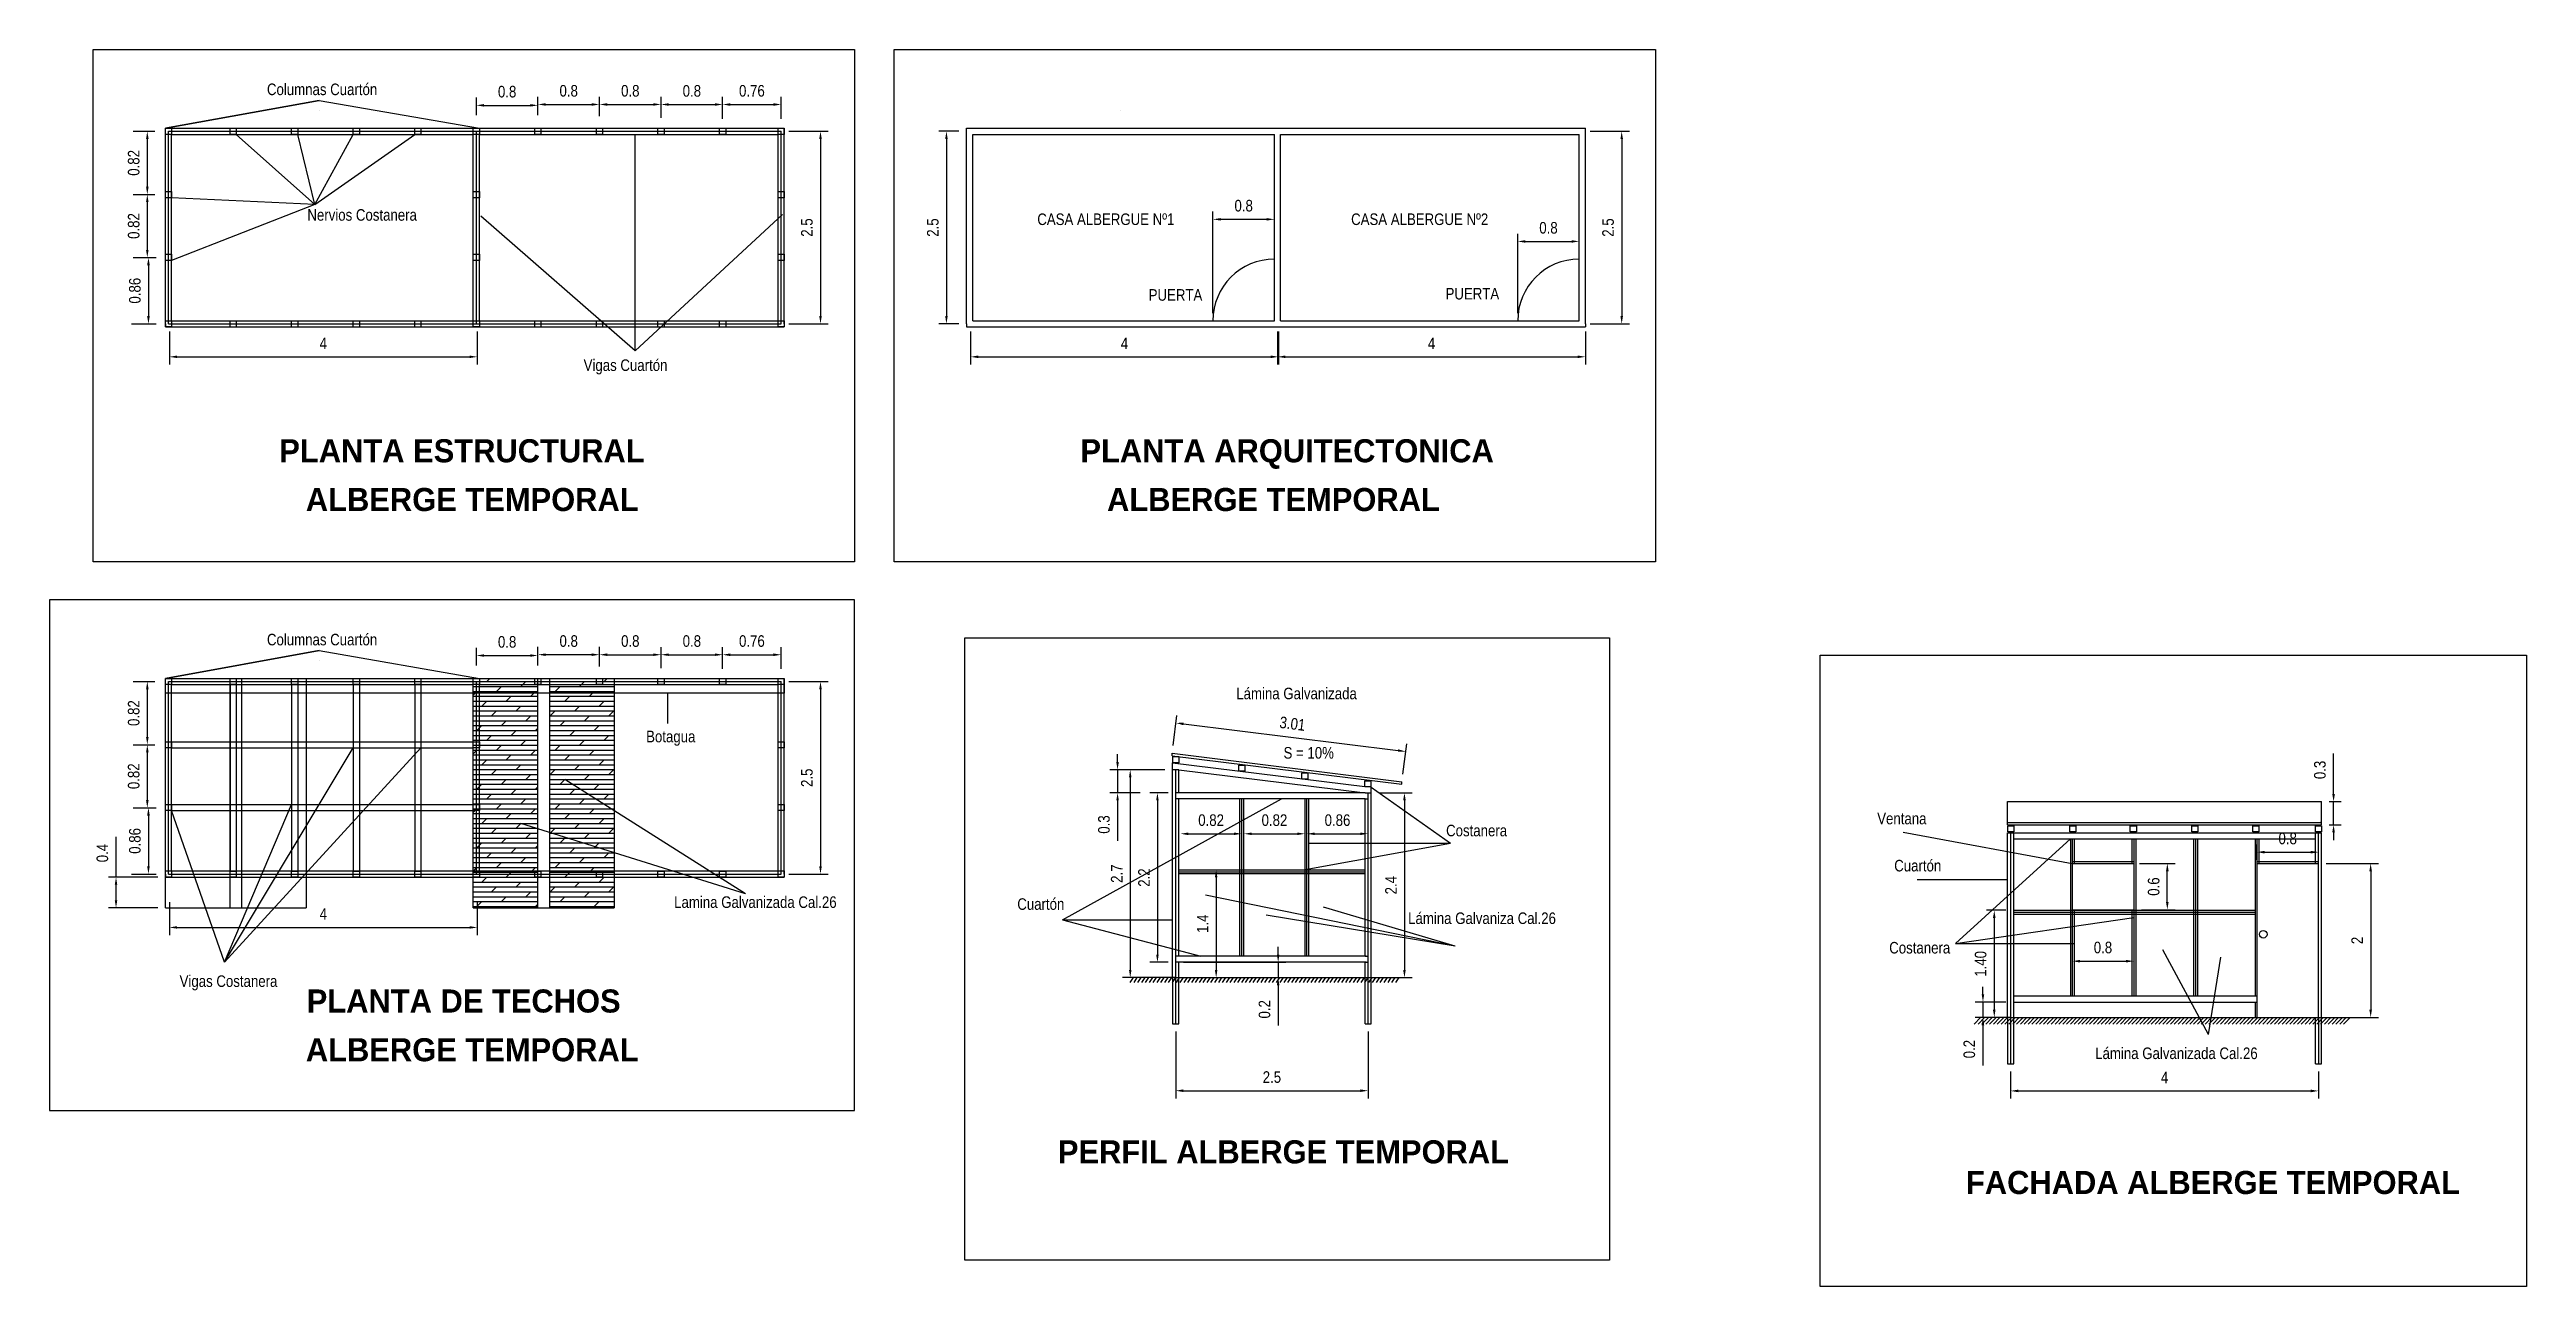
# Model space of a CAD drawing. Extents: x 104.2 to 136.4, y 194.3 to 210.3.
import ezdxf

# ---------------------------------------------------------------- set-up
doc = ezdxf.new("R2010")
doc.units = 0
doc.layers.get('0').update_dxf_attribs({"linetype": 'CONTINUOUS'})
doc.layers.get('DEFPOINTS').update_dxf_attribs({"linetype": 'CONTINUOUS'})
for name, color, linetype in [('COTAS', 2, 'CONTINUOUS'), ('ESTRUCTURA', 8, 'CONTINUOUS'), ('LAYER1', 9, 'CONTINUOUS'), ('MADERA', 7, 'CONTINUOUS'), ('MARCO', 1, 'CONTINUOUS'), ('PUERTAS', 3, 'CONTINUOUS'), ('TECHO', 6, 'CONTINUOUS'), ('TEXTO', 2, 'CONTINUOUS'), ('VENTANA', 4, 'CONTINUOUS')]:
    doc.layers.add(name, color=color, linetype=linetype)
doc.styles.get("Standard").update_dxf_attribs({"font": 'ARIALN.TTF', "height": 0.15})
doc.styles.add('STYLE1', font='', dxfattribs={"height": 0.3})
doc.styles.get('STYLE1').set_extended_font_data('Britannic Bold', bold=True)
doc.dimstyles.get("Standard").update_dxf_attribs({"dimtxt": 0.18, "dimasz": 0.18, "dimexe": 0.18, "dimexo": 0.0625, "dimgap": 0.09, "dimtad": 0, "dimtih": 1, "dimtoh": 1, "dimdec": 4, "dimzin": 0, "dimtxsty": 'STANDARD', "dimcen": 0.09, "dimazin": 3, "dimtfac": 1, "dimtdec": 4, "dimtofl": 0, "dimtmove": 0, "dimatfit": 3, "dimtolj": 1, "dimtzin": 0})

msp = doc.modelspace()

# ---------------------------------------------------------------- texts
at = {"layer": 'TEXTO'}
for s, p in [(' Columnas Cuartón', (107.016, 209.737)), ('Nervios Costanera', (107.589, 208.106)), ('CASA ALBERGUE Nº1', (117.072, 208.05)), ('CASA ALBERGUE Nº2', (121.149, 208.05)), ('PUERTA', (118.519, 207.067)), ('PUERTA', (122.376, 207.083)), ('Vigas Cuartón', (111.178, 206.155)), (' Columnas Cuartón', (107.016, 202.591)), ('Lámina Galvanizada', (119.657, 201.891)), ('Botagua', (111.99, 201.332)), ('S = 10%', (120.271, 201.12)), ('Costanera', (122.383, 200.111)), ('Ventana', (127.984, 200.267)), ('Cuartón', (128.205, 199.655)), ('Lamina Galvanizada Cal.26', (112.354, 199.181)), ('Cuartón', (116.812, 199.156)), ('Lámina Galvaniza Cal.26', (121.89, 198.972)), ('Costanera', (128.14, 198.589)), ('Vigas Costanera', (105.929, 198.155)), ('Lámina Galvanizada Cal.26', (130.816, 197.218))]:
    msp.add_text(s, height=0.15, dxfattribs=at).set_placement(p)
at = {"layer": 'TEXTO', "style": 'STYLE1'}
for s, p in [('PLANTA ESTRUCTURAL ', (107.224, 204.968)), ('PLANTA ARQUITECTONICA', (117.632, 204.968)), ('ALBERGE TEMPORAL', (107.569, 204.335)), ('ALBERGE TEMPORAL', (117.978, 204.335)), ('PLANTA DE TECHOS ', (107.58, 197.822)), ('ALBERGE TEMPORAL', (107.569, 197.189)), ('PERFIL ALBERGE TEMPORAL', (117.339, 195.863)), ('FACHADA ALBERGE TEMPORAL', (129.137, 195.465))]:
    msp.add_text(s, height=0.3, dxfattribs=at).set_placement(p)

# ---------------------------------------------------------------- blocks, each defined once
blk = doc.blocks.new('*D0')
at = {"color": 0, "linetype": 'BYBLOCK'}
for p, q in [((105.326, 209.267), (105.609, 209.267)), ((105.509, 209.167), (105.509, 208.547)), ((105.326, 208.447), (105.609, 208.447))]:
    blk.add_line(p, q, dxfattribs=at)
for points in [[(105.493, 209.167), (105.526, 209.167), (105.509, 209.267)], [(105.493, 208.547), (105.526, 208.547), (105.509, 208.447)]]:
    blk.add_solid(points, dxfattribs=at)
at = {"layer": 'DEFPOINTS', "color": 0, "linetype": 'BYBLOCK'}
for p in [(105.226, 209.267), (105.226, 208.447), (105.509, 208.447)]:
    blk.add_point(p, dxfattribs=at)
at = {"color": 0, "linetype": 'BYBLOCK', "insert": (105.333, 208.857), "char_height": 0.15, "attachment_point": 5, "rotation": 90}
blk.add_mtext('\\A1;0.82', dxfattribs=at)
blk = doc.blocks.new('*D1')
at = {"color": 0, "linetype": 'BYBLOCK'}
for p, q in [((105.426, 208.447), (105.609, 208.447)), ((105.509, 208.347), (105.509, 207.727)), ((105.326, 207.627), (105.609, 207.627))]:
    blk.add_line(p, q, dxfattribs=at)
for points in [[(105.493, 208.347), (105.526, 208.347), (105.509, 208.447)], [(105.493, 207.727), (105.526, 207.727), (105.509, 207.627)]]:
    blk.add_solid(points, dxfattribs=at)
at = {"layer": 'DEFPOINTS', "color": 0, "linetype": 'BYBLOCK'}
for p in [(105.326, 208.447), (105.226, 207.627), (105.509, 207.627)]:
    blk.add_point(p, dxfattribs=at)
at = {"color": 0, "linetype": 'BYBLOCK', "insert": (105.333, 208.037), "char_height": 0.15, "attachment_point": 5, "rotation": 90}
blk.add_mtext('\\A1;0.82', dxfattribs=at)
blk = doc.blocks.new('*D2')
at = {"color": 0, "linetype": 'BYBLOCK'}
for p, q in [((105.326, 207.627), (105.624, 207.627)), ((105.524, 207.527), (105.524, 206.867)), ((105.306, 206.767), (105.624, 206.767))]:
    blk.add_line(p, q, dxfattribs=at)
for points in [[(105.507, 207.527), (105.541, 207.527), (105.524, 207.627)], [(105.507, 206.867), (105.541, 206.867), (105.524, 206.767)]]:
    blk.add_solid(points, dxfattribs=at)
at = {"layer": 'DEFPOINTS', "color": 0, "linetype": 'BYBLOCK'}
for p in [(105.226, 207.627), (105.206, 206.767), (105.524, 206.767)]:
    blk.add_point(p, dxfattribs=at)
at = {"color": 0, "linetype": 'BYBLOCK', "insert": (105.348, 207.197), "char_height": 0.15, "attachment_point": 5, "rotation": 90}
blk.add_mtext('\\A1;0.86', dxfattribs=at)
blk = doc.blocks.new('*D3')
at = {"color": 0, "linetype": 'BYBLOCK'}
for p, q in [((109.784, 209.953), (109.784, 210.182)), ((110.584, 209.953), (110.584, 210.182)), ((109.884, 210.082), (110.484, 210.082))]:
    blk.add_line(p, q, dxfattribs=at)
for points in [[(109.884, 210.099), (109.884, 210.066), (109.784, 210.082)], [(110.484, 210.099), (110.484, 210.066), (110.584, 210.082)]]:
    blk.add_solid(points, dxfattribs=at)
at = {"layer": 'DEFPOINTS', "color": 0, "linetype": 'BYBLOCK'}
for p in [(109.784, 209.853), (110.584, 210.082), (110.584, 209.853)]:
    blk.add_point(p, dxfattribs=at)
at = {"color": 0, "linetype": 'BYBLOCK', "insert": (110.184, 210.259), "char_height": 0.15, "attachment_point": 5}
blk.add_mtext('\\A1;0.8', dxfattribs=at)
blk = doc.blocks.new('*D4')
at = {"color": 0, "linetype": 'BYBLOCK'}
for p, q in [((110.584, 209.953), (110.584, 210.194)), ((111.384, 209.953), (111.384, 210.194)), ((110.684, 210.094), (111.284, 210.094))]:
    blk.add_line(p, q, dxfattribs=at)
for points in [[(110.684, 210.11), (110.684, 210.077), (110.584, 210.094)], [(111.284, 210.11), (111.284, 210.077), (111.384, 210.094)]]:
    blk.add_solid(points, dxfattribs=at)
at = {"layer": 'DEFPOINTS', "color": 0, "linetype": 'BYBLOCK'}
for p in [(110.584, 209.853), (111.384, 210.094), (111.384, 209.853)]:
    blk.add_point(p, dxfattribs=at)
at = {"color": 0, "linetype": 'BYBLOCK', "insert": (110.984, 210.27), "char_height": 0.15, "attachment_point": 5}
blk.add_mtext('\\A1;0.8', dxfattribs=at)
blk = doc.blocks.new('*D5')
at = {"color": 0, "linetype": 'BYBLOCK'}
for p, q in [((111.384, 209.953), (111.384, 210.205)), ((112.184, 209.953), (112.184, 210.205)), ((111.484, 210.105), (112.084, 210.105))]:
    blk.add_line(p, q, dxfattribs=at)
for points in [[(111.484, 210.121), (111.484, 210.088), (111.384, 210.105)], [(112.084, 210.121), (112.084, 210.088), (112.184, 210.105)]]:
    blk.add_solid(points, dxfattribs=at)
at = {"layer": 'DEFPOINTS', "color": 0, "linetype": 'BYBLOCK'}
for p in [(111.384, 209.853), (112.184, 210.105), (112.184, 209.853)]:
    blk.add_point(p, dxfattribs=at)
at = {"color": 0, "linetype": 'BYBLOCK', "insert": (111.784, 210.281), "char_height": 0.15, "attachment_point": 5}
blk.add_mtext('\\A1;0.8', dxfattribs=at)
blk = doc.blocks.new('*D6')
at = {"color": 0, "linetype": 'BYBLOCK'}
for p, q in [((112.184, 209.953), (112.184, 210.227)), ((112.984, 209.953), (112.984, 210.227)), ((112.284, 210.127), (112.884, 210.127))]:
    blk.add_line(p, q, dxfattribs=at)
for points in [[(112.284, 210.144), (112.284, 210.11), (112.184, 210.127)], [(112.884, 210.144), (112.884, 210.11), (112.984, 210.127)]]:
    blk.add_solid(points, dxfattribs=at)
at = {"layer": 'DEFPOINTS', "color": 0, "linetype": 'BYBLOCK'}
for p in [(112.184, 209.853), (112.984, 210.127), (112.984, 209.853)]:
    blk.add_point(p, dxfattribs=at)
at = {"color": 0, "linetype": 'BYBLOCK', "insert": (112.584, 210.303), "char_height": 0.15, "attachment_point": 5}
blk.add_mtext('\\A1;0.8', dxfattribs=at)
blk = doc.blocks.new('*D7')
at = {"color": 0, "linetype": 'BYBLOCK'}
for p, q in [((112.984, 209.953), (112.984, 210.238)), ((113.084, 210.138), (113.644, 210.138)), ((113.744, 209.953), (113.744, 210.238))]:
    blk.add_line(p, q, dxfattribs=at)
for points in [[(113.084, 210.155), (113.084, 210.121), (112.984, 210.138)], [(113.644, 210.155), (113.644, 210.121), (113.744, 210.138)]]:
    blk.add_solid(points, dxfattribs=at)
at = {"layer": 'DEFPOINTS', "color": 0, "linetype": 'BYBLOCK'}
for p in [(113.744, 210.138), (112.984, 209.853), (113.744, 209.853)]:
    blk.add_point(p, dxfattribs=at)
at = {"color": 0, "linetype": 'BYBLOCK', "insert": (113.364, 210.315), "char_height": 0.15, "attachment_point": 5}
blk.add_mtext('\\A1;0.76', dxfattribs=at)
blk = doc.blocks.new('*D8')
at = {"color": 0, "linetype": 'BYBLOCK'}
for p, q in [((113.844, 209.267), (114.355, 209.267)), ((114.255, 209.167), (114.255, 206.867)), ((113.844, 206.767), (114.355, 206.767))]:
    blk.add_line(p, q, dxfattribs=at)
for points in [[(114.239, 209.167), (114.272, 209.167), (114.255, 209.267)], [(114.239, 206.867), (114.272, 206.867), (114.255, 206.767)]]:
    blk.add_solid(points, dxfattribs=at)
at = {"layer": 'DEFPOINTS', "color": 0, "linetype": 'BYBLOCK'}
for p in [(113.744, 209.267), (113.744, 206.767), (114.255, 206.767)]:
    blk.add_point(p, dxfattribs=at)
at = {"color": 0, "linetype": 'BYBLOCK', "insert": (114.079, 208.017), "char_height": 0.15, "attachment_point": 5, "rotation": 90}
blk.add_mtext('\\A1;2.5', dxfattribs=at)
blk = doc.blocks.new('*D9')
at = {"color": 0, "linetype": 'BYBLOCK'}
for p, q in [((109.784, 206.667), (109.784, 206.238)), ((113.784, 206.667), (113.784, 206.238)), ((109.884, 206.338), (113.684, 206.338))]:
    blk.add_line(p, q, dxfattribs=at)
for points in [[(109.884, 206.355), (109.884, 206.322), (109.784, 206.338)], [(113.684, 206.355), (113.684, 206.322), (113.784, 206.338)]]:
    blk.add_solid(points, dxfattribs=at)
at = {"layer": 'DEFPOINTS', "color": 0, "linetype": 'BYBLOCK'}
for p in [(109.784, 206.767), (113.784, 206.767), (113.784, 206.338)]:
    blk.add_point(p, dxfattribs=at)
at = {"color": 0, "linetype": 'BYBLOCK', "insert": (111.784, 206.513), "char_height": 0.15, "attachment_point": 5}
blk.add_mtext('\\A1;4', dxfattribs=at)
blk = doc.blocks.new('*D11')
at = {"color": 0, "linetype": 'BYBLOCK'}
for p, q in [((105.796, 206.667), (105.796, 206.238)), ((109.796, 206.667), (109.796, 206.238)), ((105.896, 206.338), (109.696, 206.338))]:
    blk.add_line(p, q, dxfattribs=at)
for points in [[(105.896, 206.355), (105.896, 206.322), (105.796, 206.338)], [(109.696, 206.355), (109.696, 206.322), (109.796, 206.338)]]:
    blk.add_solid(points, dxfattribs=at)
at = {"layer": 'DEFPOINTS', "color": 0, "linetype": 'BYBLOCK'}
for p in [(105.796, 206.767), (109.796, 206.767), (109.796, 206.338)]:
    blk.add_point(p, dxfattribs=at)
at = {"color": 0, "linetype": 'BYBLOCK', "insert": (107.796, 206.513), "char_height": 0.15, "attachment_point": 5}
blk.add_mtext('\\A1;4', dxfattribs=at)
blk = doc.blocks.new('*D10')
at = {"color": 0, "linetype": 'BYBLOCK'}
for p, q in [((113.844, 209.267), (114.355, 209.267)), ((114.255, 209.167), (114.255, 206.867)), ((113.844, 206.767), (114.355, 206.767))]:
    blk.add_line(p, q, dxfattribs=at)
for points in [[(114.239, 209.167), (114.272, 209.167), (114.255, 209.267)], [(114.239, 206.867), (114.272, 206.867), (114.255, 206.767)]]:
    blk.add_solid(points, dxfattribs=at)
at = {"layer": 'DEFPOINTS', "color": 0, "linetype": 'BYBLOCK'}
for p in [(113.744, 209.267), (113.744, 206.767), (114.255, 206.767)]:
    blk.add_point(p, dxfattribs=at)
at = {"color": 0, "linetype": 'BYBLOCK', "insert": (114.079, 208.017), "char_height": 0.15, "attachment_point": 5, "rotation": 90}
blk.add_mtext('\\A1;2.5', dxfattribs=at)
blk = doc.blocks.new('*D12')
at = {"color": 0, "linetype": 'BYBLOCK'}
for p, q in [((116.205, 206.667), (116.205, 206.238)), ((120.205, 206.667), (120.205, 206.238)), ((116.305, 206.338), (120.105, 206.338))]:
    blk.add_line(p, q, dxfattribs=at)
for points in [[(116.305, 206.355), (116.305, 206.322), (116.205, 206.338)], [(120.105, 206.355), (120.105, 206.322), (120.205, 206.338)]]:
    blk.add_solid(points, dxfattribs=at)
at = {"layer": 'DEFPOINTS', "color": 0, "linetype": 'BYBLOCK'}
for p in [(116.205, 206.767), (120.205, 206.767), (120.205, 206.338)]:
    blk.add_point(p, dxfattribs=at)
at = {"color": 0, "linetype": 'BYBLOCK', "insert": (118.205, 206.513), "char_height": 0.15, "attachment_point": 5}
blk.add_mtext('\\A1;4', dxfattribs=at)
blk = doc.blocks.new('*D13')
at = {"color": 0, "linetype": 'BYBLOCK'}
for p, q in [((116.053, 209.267), (115.791, 209.267)), ((115.891, 209.167), (115.891, 206.867)), ((116.053, 206.767), (115.791, 206.767))]:
    blk.add_line(p, q, dxfattribs=at)
for points in [[(115.875, 209.167), (115.908, 209.167), (115.891, 209.267)], [(115.875, 206.867), (115.908, 206.867), (115.891, 206.767)]]:
    blk.add_solid(points, dxfattribs=at)
at = {"layer": 'DEFPOINTS', "color": 0, "linetype": 'BYBLOCK'}
for p in [(116.153, 209.267), (115.891, 206.767), (116.153, 206.767)]:
    blk.add_point(p, dxfattribs=at)
at = {"color": 0, "linetype": 'BYBLOCK', "insert": (115.715, 208.017), "char_height": 0.15, "attachment_point": 5, "rotation": 90}
blk.add_mtext('\\A1;2.5', dxfattribs=at)
blk = doc.blocks.new('*D19')
at = {"color": 0, "linetype": 'BYBLOCK'}
for p, q in [((111.384, 209.464), (111.384, 209.715)), ((111.484, 209.615), (112.084, 209.615)), ((112.184, 209.464), (112.184, 209.715))]:
    blk.add_line(p, q, dxfattribs=at)
for points in [[(111.484, 209.632), (111.484, 209.599), (111.384, 209.615)], [(112.084, 209.632), (112.084, 209.599), (112.184, 209.615)]]:
    blk.add_solid(points, dxfattribs=at)
at = {"layer": 'DEFPOINTS', "color": 0, "linetype": 'BYBLOCK'}
for p in [(112.184, 209.615), (111.384, 209.364), (112.184, 209.364)]:
    blk.add_point(p, dxfattribs=at)
at = {"color": 0, "linetype": 'BYBLOCK', "insert": (111.784, 209.792), "char_height": 0.15, "attachment_point": 5}
blk.add_mtext('\\A1;0.8', dxfattribs=at)
blk = doc.blocks.new('*D23')
at = {"color": 0, "linetype": 'BYBLOCK'}
for p, q in [((105.796, 206.667), (105.796, 206.238)), ((109.796, 206.667), (109.796, 206.238)), ((105.896, 206.338), (109.696, 206.338))]:
    blk.add_line(p, q, dxfattribs=at)
for points in [[(105.896, 206.355), (105.896, 206.322), (105.796, 206.338)], [(109.696, 206.355), (109.696, 206.322), (109.796, 206.338)]]:
    blk.add_solid(points, dxfattribs=at)
at = {"layer": 'DEFPOINTS', "color": 0, "linetype": 'BYBLOCK'}
for p in [(105.796, 206.767), (109.796, 206.767), (109.796, 206.338)]:
    blk.add_point(p, dxfattribs=at)
at = {"color": 0, "linetype": 'BYBLOCK', "insert": (107.796, 206.513), "char_height": 0.15, "attachment_point": 5}
blk.add_mtext('\\A1;4', dxfattribs=at)
blk = doc.blocks.new('*D16')
at = {"color": 0, "linetype": 'BYBLOCK'}
for p, q in [((105.326, 207.627), (105.624, 207.627)), ((105.524, 207.527), (105.524, 206.867)), ((105.306, 206.767), (105.624, 206.767))]:
    blk.add_line(p, q, dxfattribs=at)
for points in [[(105.507, 207.527), (105.541, 207.527), (105.524, 207.627)], [(105.507, 206.867), (105.541, 206.867), (105.524, 206.767)]]:
    blk.add_solid(points, dxfattribs=at)
at = {"layer": 'DEFPOINTS', "color": 0, "linetype": 'BYBLOCK'}
for p in [(105.226, 207.627), (105.206, 206.767), (105.524, 206.767)]:
    blk.add_point(p, dxfattribs=at)
at = {"color": 0, "linetype": 'BYBLOCK', "insert": (105.348, 207.197), "char_height": 0.15, "attachment_point": 5, "rotation": 90}
blk.add_mtext('\\A1;0.86', dxfattribs=at)
blk = doc.blocks.new('*D14')
at = {"color": 0, "linetype": 'BYBLOCK'}
for p, q in [((105.326, 209.267), (105.609, 209.267)), ((105.509, 209.167), (105.509, 208.547)), ((105.326, 208.447), (105.609, 208.447))]:
    blk.add_line(p, q, dxfattribs=at)
for points in [[(105.493, 209.167), (105.526, 209.167), (105.509, 209.267)], [(105.493, 208.547), (105.526, 208.547), (105.509, 208.447)]]:
    blk.add_solid(points, dxfattribs=at)
at = {"layer": 'DEFPOINTS', "color": 0, "linetype": 'BYBLOCK'}
for p in [(105.226, 209.267), (105.226, 208.447), (105.509, 208.447)]:
    blk.add_point(p, dxfattribs=at)
at = {"color": 0, "linetype": 'BYBLOCK', "insert": (105.333, 208.857), "char_height": 0.15, "attachment_point": 5, "rotation": 90}
blk.add_mtext('\\A1;0.82', dxfattribs=at)
blk = doc.blocks.new('*D15')
at = {"color": 0, "linetype": 'BYBLOCK'}
for p, q in [((105.426, 208.447), (105.609, 208.447)), ((105.509, 208.347), (105.509, 207.727)), ((105.326, 207.627), (105.609, 207.627))]:
    blk.add_line(p, q, dxfattribs=at)
for points in [[(105.493, 208.347), (105.526, 208.347), (105.509, 208.447)], [(105.493, 207.727), (105.526, 207.727), (105.509, 207.627)]]:
    blk.add_solid(points, dxfattribs=at)
at = {"layer": 'DEFPOINTS', "color": 0, "linetype": 'BYBLOCK'}
for p in [(105.326, 208.447), (105.226, 207.627), (105.509, 207.627)]:
    blk.add_point(p, dxfattribs=at)
at = {"color": 0, "linetype": 'BYBLOCK', "insert": (105.333, 208.037), "char_height": 0.15, "attachment_point": 5, "rotation": 90}
blk.add_mtext('\\A1;0.82', dxfattribs=at)
blk = doc.blocks.new('*D17')
at = {"color": 0, "linetype": 'BYBLOCK'}
for p, q in [((109.784, 209.475), (109.784, 209.705)), ((109.884, 209.605), (110.484, 209.605)), ((110.584, 209.475), (110.584, 209.705))]:
    blk.add_line(p, q, dxfattribs=at)
for points in [[(109.884, 209.621), (109.884, 209.588), (109.784, 209.605)], [(110.484, 209.621), (110.484, 209.588), (110.584, 209.605)]]:
    blk.add_solid(points, dxfattribs=at)
at = {"layer": 'DEFPOINTS', "color": 0, "linetype": 'BYBLOCK'}
for p in [(110.584, 209.605), (109.784, 209.375), (110.584, 209.375)]:
    blk.add_point(p, dxfattribs=at)
at = {"color": 0, "linetype": 'BYBLOCK', "insert": (110.184, 209.781), "char_height": 0.15, "attachment_point": 5}
blk.add_mtext('\\A1;0.8', dxfattribs=at)
blk = doc.blocks.new('*D18')
at = {"color": 0, "linetype": 'BYBLOCK'}
for p, q in [((110.584, 209.475), (110.584, 209.716)), ((110.684, 209.616), (111.284, 209.616)), ((111.384, 209.475), (111.384, 209.716))]:
    blk.add_line(p, q, dxfattribs=at)
for points in [[(110.684, 209.632), (110.684, 209.599), (110.584, 209.616)], [(111.284, 209.632), (111.284, 209.599), (111.384, 209.616)]]:
    blk.add_solid(points, dxfattribs=at)
at = {"layer": 'DEFPOINTS', "color": 0, "linetype": 'BYBLOCK'}
for p in [(111.384, 209.616), (110.584, 209.375), (111.384, 209.375)]:
    blk.add_point(p, dxfattribs=at)
at = {"color": 0, "linetype": 'BYBLOCK', "insert": (110.984, 209.792), "char_height": 0.15, "attachment_point": 5}
blk.add_mtext('\\A1;0.8', dxfattribs=at)
blk = doc.blocks.new('*D21')
at = {"color": 0, "linetype": 'BYBLOCK'}
for p, q in [((112.984, 209.43), (112.984, 209.715)), ((113.084, 209.615), (113.644, 209.615)), ((113.744, 209.43), (113.744, 209.715))]:
    blk.add_line(p, q, dxfattribs=at)
for points in [[(113.084, 209.632), (113.084, 209.598), (112.984, 209.615)], [(113.644, 209.632), (113.644, 209.598), (113.744, 209.615)]]:
    blk.add_solid(points, dxfattribs=at)
at = {"layer": 'DEFPOINTS', "color": 0, "linetype": 'BYBLOCK'}
for p in [(113.744, 209.615), (112.984, 209.33), (113.744, 209.33)]:
    blk.add_point(p, dxfattribs=at)
at = {"color": 0, "linetype": 'BYBLOCK', "insert": (113.364, 209.792), "char_height": 0.15, "attachment_point": 5}
blk.add_mtext('\\A1;0.76', dxfattribs=at)
blk = doc.blocks.new('*D20')
at = {"color": 0, "linetype": 'BYBLOCK'}
for p, q in [((112.184, 209.442), (112.184, 209.715)), ((112.284, 209.615), (112.884, 209.615)), ((112.984, 209.442), (112.984, 209.715))]:
    blk.add_line(p, q, dxfattribs=at)
for points in [[(112.284, 209.632), (112.284, 209.599), (112.184, 209.615)], [(112.884, 209.632), (112.884, 209.599), (112.984, 209.615)]]:
    blk.add_solid(points, dxfattribs=at)
at = {"layer": 'DEFPOINTS', "color": 0, "linetype": 'BYBLOCK'}
for p in [(112.984, 209.615), (112.184, 209.342), (112.984, 209.342)]:
    blk.add_point(p, dxfattribs=at)
at = {"color": 0, "linetype": 'BYBLOCK', "insert": (112.584, 209.792), "char_height": 0.15, "attachment_point": 5}
blk.add_mtext('\\A1;0.8', dxfattribs=at)
blk = doc.blocks.new('*D22')
at = {"color": 0, "linetype": 'BYBLOCK'}
for p, q in [((113.844, 209.267), (114.355, 209.267)), ((114.255, 209.167), (114.255, 206.867)), ((113.844, 206.767), (114.355, 206.767))]:
    blk.add_line(p, q, dxfattribs=at)
for points in [[(114.239, 209.167), (114.272, 209.167), (114.255, 209.267)], [(114.239, 206.867), (114.272, 206.867), (114.255, 206.767)]]:
    blk.add_solid(points, dxfattribs=at)
at = {"layer": 'DEFPOINTS', "color": 0, "linetype": 'BYBLOCK'}
for p in [(113.744, 209.267), (113.744, 206.767), (114.255, 206.767)]:
    blk.add_point(p, dxfattribs=at)
at = {"color": 0, "linetype": 'BYBLOCK', "insert": (114.079, 208.017), "char_height": 0.15, "attachment_point": 5, "rotation": 90}
blk.add_mtext('\\A1;2.5', dxfattribs=at)
blk = doc.blocks.new('*D24')
at = {"color": 0, "linetype": 'BYBLOCK'}
for p, q in [((105.103, 199.581), (105.103, 200.105)), ((105.644, 199.581), (105.003, 199.581)), ((105.103, 199.281), (105.103, 199.481)), ((105.644, 199.181), (105.003, 199.181))]:
    blk.add_line(p, q, dxfattribs=at)
for points in [[(105.086, 199.481), (105.119, 199.481), (105.103, 199.581)], [(105.086, 199.281), (105.119, 199.281), (105.103, 199.181)]]:
    blk.add_solid(points, dxfattribs=at)
at = {"layer": 'DEFPOINTS', "color": 0, "linetype": 'BYBLOCK'}
for p in [(105.103, 199.581), (105.744, 199.581), (105.744, 199.181)]:
    blk.add_point(p, dxfattribs=at)
at = {"color": 0, "linetype": 'BYBLOCK', "insert": (104.926, 199.893), "char_height": 0.15, "attachment_point": 5, "rotation": 90}
blk.add_mtext('\\A1;0.4', dxfattribs=at)
blk = doc.blocks.new('*D25')
at = {"color": 0, "linetype": 'BYBLOCK'}
for p, q in [((118.87, 197.576), (118.87, 196.707)), ((121.37, 197.576), (121.37, 196.707)), ((118.97, 196.807), (121.27, 196.807))]:
    blk.add_line(p, q, dxfattribs=at)
for points in [[(118.97, 196.824), (118.97, 196.79), (118.87, 196.807)], [(121.27, 196.824), (121.27, 196.79), (121.37, 196.807)]]:
    blk.add_solid(points, dxfattribs=at)
at = {"layer": 'DEFPOINTS', "color": 0, "linetype": 'BYBLOCK'}
for p in [(118.87, 197.676), (121.37, 197.676), (121.37, 196.807)]:
    blk.add_point(p, dxfattribs=at)
at = {"color": 0, "linetype": 'BYBLOCK', "insert": (120.12, 196.983), "char_height": 0.15, "attachment_point": 5}
blk.add_mtext('\\A1;2.5', dxfattribs=at)
blk = doc.blocks.new('*D26')
at = {"color": 0, "linetype": 'BYBLOCK'}
for p, q in [((118.73, 200.976), (118.179, 200.976)), ((118.279, 200.876), (118.279, 198.376)), ((118.73, 198.276), (118.179, 198.276))]:
    blk.add_line(p, q, dxfattribs=at)
for points in [[(118.263, 200.876), (118.296, 200.876), (118.279, 200.976)], [(118.263, 198.376), (118.296, 198.376), (118.279, 198.276)]]:
    blk.add_solid(points, dxfattribs=at)
at = {"layer": 'DEFPOINTS', "color": 0, "linetype": 'BYBLOCK'}
for p in [(118.83, 200.976), (118.279, 198.276), (118.83, 198.276)]:
    blk.add_point(p, dxfattribs=at)
at = {"color": 0, "linetype": 'BYBLOCK', "insert": (118.104, 199.626), "char_height": 0.15, "attachment_point": 5, "rotation": 90}
blk.add_mtext('\\A1;2.7', dxfattribs=at)
blk = doc.blocks.new('*D27')
at = {"color": 0, "linetype": 'BYBLOCK'}
for p, q in [((121.51, 200.676), (121.942, 200.676)), ((121.842, 200.576), (121.842, 198.376)), ((121.514, 198.276), (121.942, 198.276))]:
    blk.add_line(p, q, dxfattribs=at)
for points in [[(121.825, 200.576), (121.859, 200.576), (121.842, 200.676)], [(121.825, 198.376), (121.859, 198.376), (121.842, 198.276)]]:
    blk.add_solid(points, dxfattribs=at)
at = {"layer": 'DEFPOINTS', "color": 0, "linetype": 'BYBLOCK'}
for p in [(121.41, 200.676), (121.414, 198.276), (121.842, 198.276)]:
    blk.add_point(p, dxfattribs=at)
at = {"color": 0, "linetype": 'BYBLOCK', "insert": (121.667, 199.476), "char_height": 0.15, "attachment_point": 5, "rotation": 90}
blk.add_mtext('\\A1;2.4', dxfattribs=at)
blk = doc.blocks.new('*D28')
at = {"color": 0, "linetype": 'BYBLOCK'}
for p, q in [((120.201, 198.575), (120.201, 198.675)), ((118.964, 198.276), (120.301, 198.276)), ((118.97, 198.475), (120.301, 198.475)), ((120.201, 198.475), (120.201, 198.276)), ((120.201, 198.176), (120.201, 197.653))]:
    blk.add_line(p, q, dxfattribs=at)
for points in [[(120.184, 198.575), (120.218, 198.575), (120.201, 198.475)], [(120.184, 198.176), (120.218, 198.176), (120.201, 198.276)]]:
    blk.add_solid(points, dxfattribs=at)
at = {"layer": 'DEFPOINTS', "color": 0, "linetype": 'BYBLOCK'}
for p in [(118.864, 198.276), (118.87, 198.475), (120.201, 198.276)]:
    blk.add_point(p, dxfattribs=at)
at = {"color": 0, "linetype": 'BYBLOCK', "insert": (120.024, 197.864), "char_height": 0.15, "attachment_point": 5, "rotation": 90}
blk.add_mtext('\\A1;0.2', dxfattribs=at)
blk = doc.blocks.new('*D29')
at = {"color": 0, "linetype": 'BYBLOCK'}
blk.add_line((120.675, 199.548), (121.27, 199.548), dxfattribs=at)
for points in [[(120.675, 199.564), (120.675, 199.531), (120.575, 199.548)], [(121.27, 199.564), (121.27, 199.531), (121.37, 199.548)]]:
    blk.add_solid(points, dxfattribs=at)
at = {"layer": 'DEFPOINTS', "color": 0, "linetype": 'BYBLOCK'}
for p in [(120.575, 199.548), (121.37, 199.548), (121.37, 199.548)]:
    blk.add_point(p, dxfattribs=at)
at = {"color": 0, "linetype": 'BYBLOCK', "insert": (120.972, 199.724), "char_height": 0.15, "attachment_point": 5}
blk.add_mtext('\\A1;0.86', dxfattribs=at)
blk = doc.blocks.new('*D30')
at = {"color": 0, "linetype": 'BYBLOCK'}
blk.add_line((119.856, 199.548), (120.451, 199.548), dxfattribs=at)
for points in [[(119.856, 199.564), (119.856, 199.531), (119.756, 199.548)], [(120.451, 199.564), (120.451, 199.531), (120.551, 199.548)]]:
    blk.add_solid(points, dxfattribs=at)
at = {"layer": 'DEFPOINTS', "color": 0, "linetype": 'BYBLOCK'}
for p in [(119.756, 199.548), (120.551, 199.548), (120.551, 199.548)]:
    blk.add_point(p, dxfattribs=at)
at = {"color": 0, "linetype": 'BYBLOCK', "insert": (120.153, 199.724), "char_height": 0.15, "attachment_point": 5}
blk.add_mtext('\\A1;0.82', dxfattribs=at)
blk = doc.blocks.new('*D31')
at = {"color": 0, "linetype": 'BYBLOCK'}
blk.add_line((119.032, 199.548), (119.627, 199.548), dxfattribs=at)
for points in [[(119.032, 199.564), (119.032, 199.531), (118.932, 199.548)], [(119.627, 199.564), (119.627, 199.531), (119.727, 199.548)]]:
    blk.add_solid(points, dxfattribs=at)
at = {"layer": 'DEFPOINTS', "color": 0, "linetype": 'BYBLOCK'}
for p in [(118.932, 199.548), (119.727, 199.548), (119.727, 199.548)]:
    blk.add_point(p, dxfattribs=at)
at = {"color": 0, "linetype": 'BYBLOCK', "insert": (119.33, 199.724), "char_height": 0.15, "attachment_point": 5}
blk.add_mtext('\\A1;0.82', dxfattribs=at)
blk = doc.blocks.new('*D32')
at = {"color": 0, "linetype": 'BYBLOCK'}
for p, q in [((118.77, 200.676), (118.533, 200.676)), ((118.633, 200.576), (118.633, 198.575)), ((118.77, 198.475), (118.533, 198.475))]:
    blk.add_line(p, q, dxfattribs=at)
for points in [[(118.616, 200.576), (118.649, 200.576), (118.633, 200.676)], [(118.616, 198.575), (118.649, 198.575), (118.633, 198.475)]]:
    blk.add_solid(points, dxfattribs=at)
at = {"layer": 'DEFPOINTS', "color": 0, "linetype": 'BYBLOCK'}
for p in [(118.87, 200.676), (118.633, 198.475), (118.87, 198.475)]:
    blk.add_point(p, dxfattribs=at)
at = {"color": 0, "linetype": 'BYBLOCK', "insert": (118.458, 199.575), "char_height": 0.15, "attachment_point": 5, "rotation": 90}
blk.add_mtext('\\A1;2.2', dxfattribs=at)
blk = doc.blocks.new('*D33')
at = {"color": 0, "linetype": 'BYBLOCK'}
for p, q in [((118.477, 201.076), (118.477, 201.176)), ((118.77, 200.976), (118.377, 200.976)), ((118.477, 200.976), (118.477, 200.676)), ((118.77, 200.676), (118.377, 200.676)), ((118.477, 200.576), (118.477, 200.052))]:
    blk.add_line(p, q, dxfattribs=at)
for points in [[(118.46, 201.076), (118.493, 201.076), (118.477, 200.976)], [(118.46, 200.576), (118.493, 200.576), (118.477, 200.676)]]:
    blk.add_solid(points, dxfattribs=at)
at = {"layer": 'DEFPOINTS', "color": 0, "linetype": 'BYBLOCK'}
for p in [(118.87, 200.976), (118.477, 200.676), (118.87, 200.676)]:
    blk.add_point(p, dxfattribs=at)
at = {"color": 0, "linetype": 'BYBLOCK', "insert": (118.3, 200.264), "char_height": 0.15, "attachment_point": 5, "rotation": 90}
blk.add_mtext('\\A1;0.3', dxfattribs=at)
blk = doc.blocks.new('*D34')
at = {"color": 0, "linetype": 'BYBLOCK'}
for p, q in [((118.835, 201.289), (118.884, 201.682)), ((118.971, 201.57), (121.759, 201.225)), ((121.822, 200.919), (121.871, 201.312))]:
    blk.add_line(p, q, dxfattribs=at)
for points in [[(118.973, 201.587), (118.969, 201.554), (118.872, 201.583)], [(121.761, 201.241), (121.757, 201.208), (121.859, 201.212)]]:
    blk.add_solid(points, dxfattribs=at)
at = {"layer": 'DEFPOINTS', "color": 0, "linetype": 'BYBLOCK'}
for p in [(118.823, 201.19), (121.859, 201.212), (121.81, 200.82)]:
    blk.add_point(p, dxfattribs=at)
at = {"color": 0, "linetype": 'BYBLOCK', "insert": (120.387, 201.573), "char_height": 0.15, "attachment_point": 5, "rotation": 352.9333}
blk.add_mtext('\\A1;3.01', dxfattribs=at)
blk = doc.blocks.new('*D35')
at = {"color": 0, "linetype": 'BYBLOCK'}
for p, q in [((123.313, 206.907), (123.313, 207.937)), ((124.113, 206.907), (124.113, 207.937)), ((123.413, 207.837), (124.013, 207.837))]:
    blk.add_line(p, q, dxfattribs=at)
for points in [[(123.413, 207.853), (123.413, 207.82), (123.313, 207.837)], [(124.013, 207.853), (124.013, 207.82), (124.113, 207.837)]]:
    blk.add_solid(points, dxfattribs=at)
at = {"layer": 'DEFPOINTS', "color": 0, "linetype": 'BYBLOCK'}
for p in [(124.113, 207.837), (123.313, 206.807), (124.113, 206.807)]:
    blk.add_point(p, dxfattribs=at)
at = {"color": 0, "linetype": 'BYBLOCK', "insert": (123.713, 208.013), "char_height": 0.15, "attachment_point": 5}
blk.add_mtext('\\A1;0.8', dxfattribs=at)
blk = doc.blocks.new('*D36')
at = {"color": 0, "linetype": 'BYBLOCK'}
for p, q in [((119.353, 206.907), (119.353, 208.224)), ((120.153, 206.907), (120.153, 208.224)), ((119.453, 208.124), (120.053, 208.124))]:
    blk.add_line(p, q, dxfattribs=at)
for points in [[(119.453, 208.14), (119.453, 208.107), (119.353, 208.124)], [(120.053, 208.14), (120.053, 208.107), (120.153, 208.124)]]:
    blk.add_solid(points, dxfattribs=at)
at = {"layer": 'DEFPOINTS', "color": 0, "linetype": 'BYBLOCK'}
for p in [(120.153, 208.124), (119.353, 206.807), (120.153, 206.807)]:
    blk.add_point(p, dxfattribs=at)
at = {"color": 0, "linetype": 'BYBLOCK', "insert": (119.753, 208.3), "char_height": 0.15, "attachment_point": 5}
blk.add_mtext('\\A1;0.8', dxfattribs=at)
blk = doc.blocks.new('*D37')
at = {"color": 0, "linetype": 'BYBLOCK'}
for p, q in [((130.281, 199.758), (130.959, 199.758)), ((130.859, 199.658), (130.859, 197.858)), ((130.281, 197.758), (130.959, 197.758))]:
    blk.add_line(p, q, dxfattribs=at)
for points in [[(130.842, 199.658), (130.875, 199.658), (130.859, 199.758)], [(130.842, 197.858), (130.875, 197.858), (130.859, 197.758)]]:
    blk.add_solid(points, dxfattribs=at)
at = {"layer": 'DEFPOINTS', "color": 0, "linetype": 'BYBLOCK'}
for p in [(130.181, 199.758), (130.181, 197.758), (130.859, 197.758)]:
    blk.add_point(p, dxfattribs=at)
at = {"color": 0, "linetype": 'BYBLOCK', "insert": (130.683, 198.758), "char_height": 0.15, "attachment_point": 5, "rotation": 90}
blk.add_mtext('\\A1;2', dxfattribs=at)
blk = doc.blocks.new('*D38')
at = {"color": 0, "linetype": 'BYBLOCK'}
for p, q in [((126.181, 197.058), (126.181, 196.704)), ((130.181, 197.058), (130.181, 196.704)), ((126.281, 196.804), (130.081, 196.804))]:
    blk.add_line(p, q, dxfattribs=at)
for points in [[(126.281, 196.821), (126.281, 196.787), (126.181, 196.804)], [(130.081, 196.821), (130.081, 196.787), (130.181, 196.804)]]:
    blk.add_solid(points, dxfattribs=at)
at = {"layer": 'DEFPOINTS', "color": 0, "linetype": 'BYBLOCK'}
for p in [(126.181, 197.158), (130.181, 197.158), (130.181, 196.804)]:
    blk.add_point(p, dxfattribs=at)
at = {"color": 0, "linetype": 'BYBLOCK', "insert": (128.181, 196.979), "char_height": 0.15, "attachment_point": 5}
blk.add_mtext('\\A1;4', dxfattribs=at)
blk = doc.blocks.new('*D39')
at = {"color": 0, "linetype": 'BYBLOCK'}
for p, q in [((127.856, 199.758), (128.317, 199.758)), ((128.217, 199.258), (128.217, 199.658)), ((127.881, 199.158), (128.317, 199.158))]:
    blk.add_line(p, q, dxfattribs=at)
for points in [[(128.2, 199.658), (128.234, 199.658), (128.217, 199.758)], [(128.2, 199.258), (128.234, 199.258), (128.217, 199.158)]]:
    blk.add_solid(points, dxfattribs=at)
at = {"layer": 'DEFPOINTS', "color": 0, "linetype": 'BYBLOCK'}
for p in [(127.756, 199.758), (128.217, 199.758), (127.781, 199.158)]:
    blk.add_point(p, dxfattribs=at)
at = {"color": 0, "linetype": 'BYBLOCK', "insert": (128.04, 199.458), "char_height": 0.15, "attachment_point": 5, "rotation": 90}
blk.add_mtext('\\A1;0.6', dxfattribs=at)
blk = doc.blocks.new('*D40')
at = {"color": 0, "linetype": 'BYBLOCK'}
for p, q in [((126.121, 199.151), (125.869, 199.151)), ((125.969, 199.051), (125.969, 197.858)), ((126.141, 197.758), (125.869, 197.758))]:
    blk.add_line(p, q, dxfattribs=at)
for points in [[(125.952, 199.051), (125.985, 199.051), (125.969, 199.151)], [(125.952, 197.858), (125.985, 197.858), (125.969, 197.758)]]:
    blk.add_solid(points, dxfattribs=at)
at = {"layer": 'DEFPOINTS', "color": 0, "linetype": 'BYBLOCK'}
for p in [(126.221, 199.151), (125.969, 197.758), (126.241, 197.758)]:
    blk.add_point(p, dxfattribs=at)
at = {"color": 0, "linetype": 'BYBLOCK', "insert": (125.792, 198.454), "char_height": 0.15, "attachment_point": 5, "rotation": 90}
blk.add_mtext('\\A1;1.40', dxfattribs=at)
blk = doc.blocks.new('*D41')
at = {"color": 0, "linetype": 'BYBLOCK'}
for p, q in [((126.121, 197.958), (125.722, 197.958)), ((125.822, 198.058), (125.822, 198.158)), ((125.822, 197.958), (125.822, 197.758)), ((126.141, 197.758), (125.722, 197.758)), ((125.822, 197.658), (125.822, 197.136))]:
    blk.add_line(p, q, dxfattribs=at)
for points in [[(125.805, 198.058), (125.838, 198.058), (125.822, 197.958)], [(125.805, 197.658), (125.838, 197.658), (125.822, 197.758)]]:
    blk.add_solid(points, dxfattribs=at)
at = {"layer": 'DEFPOINTS', "color": 0, "linetype": 'BYBLOCK'}
for p in [(126.221, 197.958), (125.822, 197.758), (126.241, 197.758)]:
    blk.add_point(p, dxfattribs=at)
at = {"color": 0, "linetype": 'BYBLOCK', "insert": (125.645, 197.347), "char_height": 0.15, "attachment_point": 5, "rotation": 90}
blk.add_mtext('\\A1;0.2', dxfattribs=at)
blk = doc.blocks.new('*D42')
at = {"color": 0, "linetype": 'BYBLOCK'}
for p, q in [((126.981, 199.058), (126.981, 198.675)), ((127.781, 199.058), (127.781, 198.675)), ((127.081, 198.775), (127.681, 198.775))]:
    blk.add_line(p, q, dxfattribs=at)
for points in [[(127.081, 198.792), (127.081, 198.758), (126.981, 198.775)], [(127.681, 198.792), (127.681, 198.758), (127.781, 198.775)]]:
    blk.add_solid(points, dxfattribs=at)
at = {"layer": 'DEFPOINTS', "color": 0, "linetype": 'BYBLOCK'}
for p in [(126.981, 199.158), (127.781, 199.158), (127.781, 198.775)]:
    blk.add_point(p, dxfattribs=at)
at = {"color": 0, "linetype": 'BYBLOCK', "insert": (127.381, 198.952), "char_height": 0.15, "attachment_point": 5}
blk.add_mtext('\\A1;0.8', dxfattribs=at)
blk = doc.blocks.new('*D43')
at = {"color": 0, "linetype": 'BYBLOCK'}
for p, q in [((129.381, 199.858), (129.381, 200.057)), ((129.481, 199.957), (130.081, 199.957)), ((130.181, 199.858), (130.181, 200.057))]:
    blk.add_line(p, q, dxfattribs=at)
for points in [[(129.481, 199.974), (129.481, 199.94), (129.381, 199.957)], [(130.081, 199.974), (130.081, 199.94), (130.181, 199.957)]]:
    blk.add_solid(points, dxfattribs=at)
at = {"layer": 'DEFPOINTS', "color": 0, "linetype": 'BYBLOCK'}
for p in [(130.181, 199.957), (129.381, 199.758), (130.181, 199.758)]:
    blk.add_point(p, dxfattribs=at)
at = {"color": 0, "linetype": 'BYBLOCK', "insert": (129.781, 200.134), "char_height": 0.15, "attachment_point": 5}
blk.add_mtext('\\A1;0.8', dxfattribs=at)
blk = doc.blocks.new('*D44')
at = {"color": 0, "linetype": 'BYBLOCK'}
for p, q in [((130.377, 200.661), (130.377, 201.185)), ((130.321, 200.561), (130.477, 200.561)), ((130.377, 200.261), (130.377, 200.561)), ((130.321, 200.261), (130.477, 200.261)), ((130.377, 200.161), (130.377, 200.061))]:
    blk.add_line(p, q, dxfattribs=at)
for points in [[(130.36, 200.661), (130.394, 200.661), (130.377, 200.561)], [(130.36, 200.161), (130.394, 200.161), (130.377, 200.261)]]:
    blk.add_solid(points, dxfattribs=at)
at = {"layer": 'DEFPOINTS', "color": 0, "linetype": 'BYBLOCK'}
for p in [(130.221, 200.561), (130.377, 200.561), (130.221, 200.261)]:
    blk.add_point(p, dxfattribs=at)
at = {"color": 0, "linetype": 'BYBLOCK', "insert": (130.2, 200.973), "char_height": 0.15, "attachment_point": 5, "rotation": 90}
blk.add_mtext('\\A1;0.3', dxfattribs=at)
blk = doc.blocks.new('*D45')
at = {"color": 0, "linetype": 'BYBLOCK'}
for p, q in [((119.01, 199.676), (119.496, 199.676)), ((119.396, 199.576), (119.396, 198.376)), ((119.017, 198.276), (119.496, 198.276))]:
    blk.add_line(p, q, dxfattribs=at)
for points in [[(119.379, 199.576), (119.412, 199.576), (119.396, 199.676)], [(119.379, 198.376), (119.412, 198.376), (119.396, 198.276)]]:
    blk.add_solid(points, dxfattribs=at)
at = {"layer": 'DEFPOINTS', "color": 0, "linetype": 'BYBLOCK'}
for p in [(118.91, 199.676), (118.917, 198.276), (119.396, 198.276)]:
    blk.add_point(p, dxfattribs=at)
at = {"color": 0, "linetype": 'BYBLOCK', "insert": (119.22, 198.976), "char_height": 0.15, "attachment_point": 5, "rotation": 90}
blk.add_mtext('\\A1;1.4', dxfattribs=at)

# ---------------------------------------------------------------- dimensions: what is measured, and where the dimension line sits
at = {"layer": 'COTAS'}
for base, p1, p2, picture, middle, set_off in [((110.584, 209.605), (109.784, 209.375), (110.584, 209.375), '*D3', (110.184, 209.781), (0, -0.478)), ((111.384, 209.616), (110.584, 209.375), (111.384, 209.375), '*D4', (110.984, 209.792), (0, -0.478)), ((112.184, 209.615), (111.384, 209.364), (112.184, 209.364), '*D5', (111.784, 209.792), (0, -0.489)), ((112.984, 209.615), (112.184, 209.342), (112.984, 209.342), '*D6', (112.584, 209.792), (0, -0.512)), ((113.744, 209.615), (112.984, 209.33), (113.744, 209.33), '*D7', (113.364, 209.792), (0, -0.523)), ((109.796, 206.338), (105.796, 206.767), (109.796, 206.767), '*D9', (107.796, 206.513), (-3.988, 0)), ((120.205, 206.338), (116.205, 206.767), (120.205, 206.767), '*D11', (118.205, 206.513), (10.409, 0)), ((124.194, 206.338), (120.194, 206.767), (124.194, 206.767), '*D12', (122.194, 206.513), (3.989, 0)), ((110.584, 202.459), (109.784, 202.229), (110.584, 202.229), '*D17', (110.184, 202.635), (0, -7.146)), ((111.384, 202.47), (110.584, 202.229), (111.384, 202.229), '*D18', (110.984, 202.646), (0, -7.146)), ((112.184, 202.47), (111.384, 202.218), (112.184, 202.218), '*D19', (111.784, 202.646), (0, -7.146)), ((112.984, 202.47), (112.184, 202.196), (112.984, 202.196), '*D20', (112.584, 202.646), (0, -7.146)), ((113.744, 202.469), (112.984, 202.184), (113.744, 202.184), '*D21', (113.364, 202.646), (0, -7.146)), ((133.718, 199.905), (132.918, 199.706), (133.718, 199.706), '*D43', (133.318, 200.082), (3.536, -0.052)), ((109.796, 198.927), (105.796, 199.356), (109.796, 199.356), '*D23', (107.796, 199.102), (0, -7.411)), ((131.318, 198.489), (130.518, 198.872), (131.318, 198.872), '*D42', (130.918, 198.665), (3.536, -0.286)), ((133.718, 196.804), (129.718, 197.158), (133.718, 197.158), '*D38', (131.718, 196.979), (3.536, 0))]:
    dim = msp.add_linear_dim(base=base, p1=p1, p2=p2, dimstyle='STANDARD', override={"dimtxt": 0.1, "dimasz": 0.1, "dimexe": 0.1, "dimexo": 0.1, "dimgap": 0.1, "dimtad": 1, "dimtih": 0, "dimtoh": 0, "dimdec": 2, "dimzin": 8, "dimcen": 0.1, "dimtdec": 2, "dimtofl": 1}, dxfattribs=at)
    dim.commit()
    dim.dimension.update_dxf_attribs({"geometry": picture, "text_midpoint": middle, "insert": set_off})
for base, p1, p2, picture, middle in [((105.509, 208.447), (105.226, 209.267), (105.226, 208.447), '*D0', (105.333, 208.857)), ((114.255, 206.767), (113.744, 209.267), (113.744, 206.767), '*D8', (114.079, 208.017)), ((105.509, 207.627), (105.326, 208.447), (105.226, 207.627), '*D1', (105.333, 208.037)), ((105.524, 206.767), (105.226, 207.627), (105.206, 206.767), '*D2', (105.348, 207.197)), ((118.279, 198.276), (118.83, 200.976), (118.83, 198.276), '*D26', (118.104, 199.626)), ((118.633, 198.475), (118.87, 200.676), (118.87, 198.475), '*D32', (118.458, 199.575)), ((121.842, 198.276), (121.41, 200.676), (121.414, 198.276), '*D27', (121.667, 199.476)), ((119.396, 198.276), (118.91, 199.676), (118.917, 198.276), '*D45', (119.22, 198.976)), ((120.201, 198.276), (118.87, 198.475), (118.864, 198.276), '*D28', (120.024, 197.864))]:
    dim = msp.add_linear_dim(base=base, p1=p1, p2=p2, angle=90, dimstyle='STANDARD', override={"dimtxt": 0.1, "dimasz": 0.1, "dimexe": 0.1, "dimexo": 0.1, "dimgap": 0.1, "dimtad": 1, "dimtih": 0, "dimtoh": 0, "dimdec": 2, "dimzin": 8, "dimcen": 0.1, "dimtdec": 2, "dimtofl": 1}, dxfattribs=at)
    dim.commit()
    dim.dimension.update_dxf_attribs({"geometry": picture, "text_midpoint": middle})
for base, p1, p2, picture, middle, set_off in [((124.664, 206.767), (124.153, 209.267), (124.153, 206.767), '*D10', (124.488, 208.017), (10.409, 0)), ((105.509, 201.301), (105.226, 202.121), (105.226, 201.301), '*D14', (105.333, 201.711), (0, -7.146)), ((114.255, 199.621), (113.744, 202.121), (113.744, 199.621), '*D22', (114.079, 200.871), (0, -7.146)), ((105.509, 200.481), (105.326, 201.301), (105.226, 200.481), '*D15', (105.333, 200.891), (0, -7.146)), ((118.115, 200.676), (118.508, 200.976), (118.508, 200.676), '*D33', (117.938, 200.264), (-0.362, 0)), ((133.913, 200.561), (133.758, 200.261), (133.758, 200.561), '*D44', (133.737, 200.973), (3.536, 0)), ((105.524, 199.621), (105.226, 200.481), (105.206, 199.621), '*D16', (105.348, 200.051), (0, -7.146)), ((131.753, 199.758), (131.318, 199.158), (131.293, 199.758), '*D39', (131.577, 199.458), (3.536, 0)), ((134.395, 197.758), (133.718, 199.758), (133.718, 197.758), '*D37', (134.22, 198.758), (3.536, 0)), ((129.358, 197.758), (129.758, 197.958), (129.778, 197.758), '*D41', (129.182, 197.347), (3.536, 0))]:
    dim = msp.add_linear_dim(base=base, p1=p1, p2=p2, angle=90, dimstyle='STANDARD', override={"dimtxt": 0.1, "dimasz": 0.1, "dimexe": 0.1, "dimexo": 0.1, "dimgap": 0.1, "dimtad": 1, "dimtih": 0, "dimtoh": 0, "dimdec": 2, "dimzin": 8, "dimcen": 0.1, "dimtdec": 2, "dimtofl": 1}, dxfattribs=at)
    dim.commit()
    dim.dimension.update_dxf_attribs({"geometry": picture, "text_midpoint": middle, "insert": set_off})
for base, p1, p2, picture, middle in [((120.153, 208.124), (119.353, 206.807), (120.153, 206.807), '*D36', (119.753, 208.3)), ((124.113, 207.837), (123.313, 206.807), (124.113, 206.807), '*D35', (123.713, 208.013)), ((121.37, 196.807), (118.87, 197.676), (121.37, 197.676), '*D25', (120.12, 196.983))]:
    dim = msp.add_linear_dim(base=base, p1=p1, p2=p2, dimstyle='STANDARD', override={"dimtxt": 0.1, "dimasz": 0.1, "dimexe": 0.1, "dimexo": 0.1, "dimgap": 0.1, "dimtad": 1, "dimtih": 0, "dimtoh": 0, "dimdec": 2, "dimzin": 8, "dimcen": 0.1, "dimtdec": 2, "dimtofl": 1}, dxfattribs=at)
    dim.commit()
    dim.dimension.update_dxf_attribs({"geometry": picture, "text_midpoint": middle})
dim = msp.add_aligned_dim(p1=(118.823, 201.19), p2=(121.81, 200.82), distance=0.396, dimstyle='STANDARD', override={"dimtxt": 0.1, "dimasz": 0.1, "dimexe": 0.1, "dimexo": 0.1, "dimgap": 0.1, "dimtad": 1, "dimtih": 0, "dimtoh": 0, "dimdec": 2, "dimzin": 8, "dimcen": 0.1, "dimtdec": 2, "dimtofl": 1}, dxfattribs=at)
dim.commit()
dim.dimension.update_dxf_attribs({"geometry": '*D34', "text_midpoint": (120.387, 201.573)})
for base, p1, p2, text, picture, middle in [((119.727, 200.143), (118.932, 200.143), (119.727, 200.143), '0.82', '*D31', (119.33, 200.32)), ((120.551, 200.143), (119.756, 200.143), (120.551, 200.143), '0.82', '*D30', (120.153, 200.32)), ((121.37, 200.143), (120.575, 200.143), (121.37, 200.143), '0.86', '*D29', (120.972, 200.32))]:
    dim = msp.add_linear_dim(base=base, p1=p1, p2=p2, text=text, dimstyle='STANDARD', override={"dimtxt": 0.1, "dimasz": 0.1, "dimexe": 0.1, "dimexo": 0.1, "dimgap": 0.1, "dimtad": 1, "dimtih": 0, "dimtoh": 0, "dimdec": 2, "dimzin": 8, "dimcen": 0.1, "dimtdec": 2, "dimtofl": 1}, dxfattribs=at)
    dim.commit()
    dim.dimension.update_dxf_attribs({"geometry": picture, "text_midpoint": middle, "insert": (0, 0.596)})
dim = msp.add_linear_dim(base=(129.505, 197.758), p1=(129.758, 199.151), p2=(129.778, 197.758), angle=90, text='1.40', dimstyle='STANDARD', override={"dimtxt": 0.1, "dimasz": 0.1, "dimexe": 0.1, "dimexo": 0.1, "dimgap": 0.1, "dimtad": 1, "dimtih": 0, "dimtoh": 0, "dimdec": 2, "dimzin": 8, "dimcen": 0.1, "dimtdec": 2, "dimtofl": 1}, dxfattribs=at)
dim.commit()
dim.dimension.update_dxf_attribs({"geometry": '*D40', "text_midpoint": (129.329, 198.454), "insert": (3.536, 0)})
at = {"layer": 'MARCO'}
dim = msp.add_linear_dim(base=(115.891, 206.767), p1=(116.153, 209.267), p2=(116.153, 206.767), angle=90, dimstyle='STANDARD', override={"dimtxt": 0.1, "dimasz": 0.1, "dimexe": 0.1, "dimexo": 0.1, "dimgap": 0.1, "dimtad": 1, "dimtih": 0, "dimtoh": 0, "dimdec": 2, "dimzin": 8, "dimcen": 0.1, "dimtdec": 2, "dimtofl": 1}, dxfattribs=at)
dim.commit()
dim.dimension.update_dxf_attribs({"geometry": '*D13', "text_midpoint": (115.715, 208.017)})
at = {"layer": 'TEXTO'}
dim = msp.add_linear_dim(base=(105.103, 199.581), p1=(105.744, 199.181), p2=(105.744, 199.581), angle=90, dimstyle='STANDARD', override={"dimtxt": 0.1, "dimasz": 0.1, "dimexe": 0.1, "dimexo": 0.1, "dimgap": 0.1, "dimtad": 1, "dimtih": 0, "dimtoh": 0, "dimdec": 2, "dimzin": 8, "dimcen": 0.1, "dimtdec": 2, "dimtofl": 1}, dxfattribs=at)
dim.commit()
dim.dimension.update_dxf_attribs({"geometry": '*D24', "text_midpoint": (104.926, 199.893)})

# ---------------------------------------------------------------- hatches: boundary and pattern name
at = {"layer": 'LAYER1'}
h = msp.add_hatch(dxfattribs=at)
h.set_pattern_fill('DOLMIT', color=256, scale=0.01, style=0)
edge = h.paths.add_edge_path()
edge.add_line((110.584, 199.181), (110.584, 202.161))
edge.add_line((110.584, 202.161), (111.574, 202.161))
edge.add_line((111.574, 202.161), (111.574, 199.181))
edge.add_line((109.744, 199.181), (109.744, 202.161))
edge.add_line((109.744, 202.161), (110.734, 202.161))
edge.add_line((110.734, 202.161), (110.734, 199.181))

# ---------------------------------------------------------------- linework, layer by layer
at = {"layer": 'COTAS'}
msp.add_line((112.271, 201.577), (112.271, 201.968), dxfattribs=at)
at = {"layer": 'ESTRUCTURA'}
for p, q in [((106.584, 202.081), (106.584, 199.659)), ((106.664, 202.081), (106.664, 199.659)), ((107.384, 202.081), (107.384, 199.659)), ((107.464, 202.081), (107.464, 199.659)), ((108.184, 202.081), (108.184, 199.659)), ((108.264, 202.081), (108.264, 199.659)), ((108.984, 202.081), (108.984, 199.659)), ((109.064, 202.081), (109.064, 199.659)), ((105.824, 201.339), (109.744, 201.339)), ((105.824, 201.259), (109.744, 201.259)), ((118.831, 201.147), (118.911, 201.147)), ((118.831, 201.067), (118.831, 201.147)), ((118.911, 201.147), (118.911, 201.067)), ((118.83, 201.066), (121.326, 200.757)), ((118.83, 200.976), (118.83, 201.066)), ((118.91, 200.976), (118.83, 200.976)), ((118.911, 201.067), (118.831, 201.067)), ((118.91, 200.976), (121.33, 200.676)), ((119.69, 201.037), (119.77, 201.037)), ((119.69, 200.957), (119.69, 201.037)), ((119.77, 200.957), (119.69, 200.957)), ((119.77, 201.037), (119.77, 200.957)), ((120.508, 200.855), (120.508, 200.935)), ((120.508, 200.935), (120.588, 200.935)), ((120.588, 200.855), (120.508, 200.855)), ((120.588, 200.935), (120.588, 200.855)), ((121.326, 200.753), (121.326, 200.833)), ((121.326, 200.833), (121.406, 200.833)), ((121.406, 200.833), (121.406, 200.753)), ((105.824, 200.524), (109.744, 200.524)), ((121.33, 200.676), (118.87, 200.676)), ((121.33, 200.596), (118.87, 200.596)), ((119.705, 198.555), (119.705, 200.596)), ((119.73, 198.555), (119.73, 200.596)), ((119.755, 198.555), (119.755, 200.596)), ((120.55, 198.555), (120.55, 200.596)), ((120.575, 198.555), (120.575, 200.596)), ((120.6, 198.555), (120.6, 200.596)), ((121.406, 200.753), (121.326, 200.753)), ((121.33, 200.676), (121.41, 200.676)), ((121.33, 200.676), (121.41, 200.676)), ((121.33, 200.596), (121.37, 200.596)), ((121.406, 200.753), (121.41, 200.746)), ((121.41, 200.676), (121.41, 200.746)), ((105.824, 200.444), (109.744, 200.444)), ((129.678, 200.158), (133.758, 200.158)), ((129.758, 200.078), (133.678, 200.078)), ((130.493, 200.078), (130.493, 198.038)), ((130.518, 200.078), (130.518, 198.038)), ((130.543, 200.078), (130.543, 199.758)), ((131.293, 200.078), (131.293, 199.758)), ((131.318, 200.078), (131.318, 198.038)), ((131.343, 200.078), (131.343, 198.038)), ((132.093, 200.078), (132.093, 198.038)), ((132.118, 200.078), (132.118, 198.038)), ((132.143, 200.078), (132.143, 198.038)), ((132.893, 200.078), (132.893, 198.038)), ((132.918, 200.078), (132.918, 198.038)), ((132.943, 200.078), (132.943, 199.758)), ((118.91, 199.676), (121.33, 199.676)), ((118.91, 199.651), (121.33, 199.651)), ((118.91, 199.626), (121.33, 199.626)), ((130.518, 199.783), (131.318, 199.783)), ((132.918, 199.783), (133.718, 199.783)), ((129.758, 199.151), (132.893, 199.151)), ((129.758, 199.126), (132.893, 199.126)), ((129.758, 199.101), (132.893, 199.101)), ((130.543, 199.158), (130.543, 198.038)), ((131.293, 199.158), (131.293, 198.038)), ((121.343, 198.555), (118.87, 198.555)), ((121.33, 198.555), (121.37, 198.555)), ((121.343, 198.555), (121.37, 198.555)), ((121.343, 198.475), (118.87, 198.475)), ((121.33, 198.475), (121.37, 198.475)), ((129.758, 198.038), (132.918, 198.038)), ((129.758, 197.958), (132.918, 197.958)), ((132.893, 197.958), (132.893, 197.758))]:
    msp.add_line(p, q, dxfattribs=at)
for points in [[(105.744, 209.227), (105.744, 209.307), (105.824, 209.307), (105.824, 209.227)], [(106.584, 209.227), (106.584, 209.307), (106.664, 209.307), (106.664, 209.227)], [(107.384, 209.227), (107.384, 209.307), (107.464, 209.307), (107.464, 209.227)], [(108.184, 209.227), (108.184, 209.307), (108.264, 209.307), (108.264, 209.227)], [(108.984, 209.227), (108.984, 209.307), (109.064, 209.307), (109.064, 209.227)], [(109.744, 209.227), (109.744, 209.307), (109.824, 209.307), (109.824, 209.227)], [(109.744, 209.227), (109.744, 209.307), (109.824, 209.307), (109.824, 209.227)], [(109.744, 209.227), (109.744, 209.307), (109.824, 209.307), (109.824, 209.227)], [(110.544, 209.227), (110.544, 209.307), (110.624, 209.307), (110.624, 209.227)], [(111.344, 209.227), (111.344, 209.307), (111.424, 209.307), (111.424, 209.227)], [(112.144, 209.227), (112.144, 209.307), (112.224, 209.307), (112.224, 209.227)], [(112.944, 209.227), (112.944, 209.307), (113.024, 209.307), (113.024, 209.227)], [(113.704, 209.227), (113.704, 209.307), (113.784, 209.307), (113.784, 209.227)], [(113.704, 209.227), (113.704, 209.307), (113.784, 209.307), (113.784, 209.227)], [(113.704, 209.227), (113.704, 209.307), (113.784, 209.307), (113.784, 209.227)], [(113.704, 209.227), (113.704, 209.307), (113.784, 209.307), (113.784, 209.227)], [(105.744, 208.405), (105.744, 208.485), (105.824, 208.485), (105.824, 208.405)], [(109.744, 208.405), (109.744, 208.485), (109.824, 208.485), (109.824, 208.405)], [(113.704, 208.405), (113.704, 208.485), (113.784, 208.485), (113.784, 208.405)], [(105.744, 207.59), (105.744, 207.67), (105.824, 207.67), (105.824, 207.59)], [(109.744, 207.59), (109.744, 207.67), (109.824, 207.67), (109.824, 207.59)], [(113.704, 207.59), (113.704, 207.67), (113.784, 207.67), (113.784, 207.59)], [(105.744, 206.727), (105.744, 206.807), (105.824, 206.807), (105.824, 206.727)], [(106.584, 206.725), (106.584, 206.805), (106.664, 206.805), (106.664, 206.725)], [(107.384, 206.725), (107.384, 206.805), (107.464, 206.805), (107.464, 206.725)], [(108.184, 206.725), (108.184, 206.805), (108.264, 206.805), (108.264, 206.725)], [(108.984, 206.725), (108.984, 206.805), (109.064, 206.805), (109.064, 206.725)], [(109.744, 206.727), (109.744, 206.807), (109.824, 206.807), (109.824, 206.727)], [(109.744, 206.727), (109.744, 206.807), (109.824, 206.807), (109.824, 206.727)], [(109.744, 206.727), (109.744, 206.807), (109.824, 206.807), (109.824, 206.727)], [(110.544, 206.725), (110.544, 206.805), (110.624, 206.805), (110.624, 206.725)], [(111.344, 206.725), (111.344, 206.805), (111.424, 206.805), (111.424, 206.725)], [(112.144, 206.725), (112.144, 206.805), (112.224, 206.805), (112.224, 206.725)], [(112.944, 206.725), (112.944, 206.805), (113.024, 206.805), (113.024, 206.725)], [(113.704, 206.727), (113.704, 206.807), (113.784, 206.807), (113.784, 206.727)], [(113.704, 206.727), (113.704, 206.807), (113.784, 206.807), (113.784, 206.727)], [(113.704, 206.727), (113.704, 206.807), (113.784, 206.807), (113.784, 206.727)], [(113.704, 206.727), (113.704, 206.807), (113.784, 206.807), (113.784, 206.727)], [(105.744, 202.081), (105.744, 202.161), (105.824, 202.161), (105.824, 202.081)], [(106.584, 202.081), (106.584, 202.161), (106.664, 202.161), (106.664, 202.081)], [(107.384, 202.081), (107.384, 202.161), (107.464, 202.161), (107.464, 202.081)], [(108.184, 202.081), (108.184, 202.161), (108.264, 202.161), (108.264, 202.081)], [(108.984, 202.081), (108.984, 202.161), (109.064, 202.161), (109.064, 202.081)], [(109.744, 202.081), (109.744, 202.161), (109.824, 202.161), (109.824, 202.081)], [(109.744, 202.081), (109.744, 202.161), (109.824, 202.161), (109.824, 202.081)], [(109.744, 202.081), (109.744, 202.161), (109.824, 202.161), (109.824, 202.081)], [(110.544, 202.081), (110.544, 202.161), (110.624, 202.161), (110.624, 202.081)], [(111.344, 202.081), (111.344, 202.161), (111.424, 202.161), (111.424, 202.081)], [(112.144, 202.081), (112.144, 202.161), (112.224, 202.161), (112.224, 202.081)], [(112.944, 202.081), (112.944, 202.161), (113.024, 202.161), (113.024, 202.081)], [(113.704, 202.081), (113.704, 202.161), (113.784, 202.161), (113.784, 202.081)], [(113.704, 202.081), (113.704, 202.161), (113.784, 202.161), (113.784, 202.081)], [(113.704, 202.081), (113.704, 202.161), (113.784, 202.161), (113.784, 202.081)], [(113.704, 202.081), (113.704, 202.161), (113.784, 202.161), (113.784, 202.081)], [(105.744, 201.259), (105.744, 201.339), (105.824, 201.339), (105.824, 201.259)], [(109.744, 201.259), (109.744, 201.339), (109.824, 201.339), (109.824, 201.259)], [(113.704, 201.259), (113.704, 201.339), (113.784, 201.339), (113.784, 201.259)], [(105.744, 200.444), (105.744, 200.524), (105.824, 200.524), (105.824, 200.444)], [(109.744, 200.444), (109.744, 200.524), (109.824, 200.524), (109.824, 200.444)], [(113.704, 200.444), (113.704, 200.524), (113.784, 200.524), (113.784, 200.444)], [(129.679, 200.248), (129.759, 200.248), (129.759, 200.168), (129.679, 200.168)], [(130.486, 200.248), (130.566, 200.248), (130.566, 200.168), (130.486, 200.168)], [(131.272, 200.248), (131.352, 200.248), (131.352, 200.168), (131.272, 200.168)], [(132.071, 200.248), (132.151, 200.248), (132.151, 200.168), (132.071, 200.168)], [(132.864, 200.248), (132.944, 200.248), (132.944, 200.168), (132.864, 200.168)], [(133.677, 200.248), (133.757, 200.248), (133.757, 200.168), (133.677, 200.168)], [(105.744, 199.581), (105.744, 199.661), (105.824, 199.661), (105.824, 199.581)], [(106.584, 199.579), (106.584, 199.659), (106.664, 199.659), (106.664, 199.579)], [(107.384, 199.579), (107.384, 199.659), (107.464, 199.659), (107.464, 199.579)], [(108.184, 199.579), (108.184, 199.659), (108.264, 199.659), (108.264, 199.579)], [(108.984, 199.579), (108.984, 199.659), (109.064, 199.659), (109.064, 199.579)], [(109.744, 199.581), (109.744, 199.661), (109.824, 199.661), (109.824, 199.581)], [(109.744, 199.581), (109.744, 199.661), (109.824, 199.661), (109.824, 199.581)], [(109.744, 199.581), (109.744, 199.661), (109.824, 199.661), (109.824, 199.581)], [(110.544, 199.579), (110.544, 199.659), (110.624, 199.659), (110.624, 199.579)], [(111.344, 199.579), (111.344, 199.659), (111.424, 199.659), (111.424, 199.579)], [(112.144, 199.579), (112.144, 199.659), (112.224, 199.659), (112.224, 199.579)], [(112.944, 199.579), (112.944, 199.659), (113.024, 199.659), (113.024, 199.579)], [(113.704, 199.581), (113.704, 199.661), (113.784, 199.661), (113.784, 199.581)], [(113.704, 199.581), (113.704, 199.661), (113.784, 199.661), (113.784, 199.581)], [(113.704, 199.581), (113.704, 199.661), (113.784, 199.661), (113.784, 199.581)], [(113.704, 199.581), (113.704, 199.661), (113.784, 199.661), (113.784, 199.581)]]:
    msp.add_lwpolyline(points, close=True, dxfattribs=at)
at = {"layer": 'LAYER1'}
for p, q in [((105.784, 209.267), (109.744, 209.267)), ((105.784, 206.767), (105.784, 209.267)), ((109.744, 209.267), (113.744, 209.267)), ((109.784, 206.767), (109.784, 209.267)), ((109.784, 206.767), (109.784, 209.267)), ((109.784, 206.767), (109.784, 209.267)), ((113.744, 206.767), (113.744, 209.267)), ((113.744, 206.767), (113.744, 209.267)), ((113.744, 206.767), (113.744, 209.267)), ((113.744, 206.767), (113.744, 209.267)), ((105.784, 206.767), (109.744, 206.767)), ((109.744, 206.767), (113.744, 206.767)), ((105.784, 202.121), (109.744, 202.121)), ((105.784, 199.621), (105.784, 202.121)), ((109.744, 202.121), (113.744, 202.121)), ((109.784, 199.621), (109.784, 202.121)), ((109.784, 199.621), (109.784, 202.121)), ((109.784, 199.621), (109.784, 202.121)), ((113.744, 199.621), (113.744, 202.121)), ((113.744, 199.621), (113.744, 202.121)), ((113.744, 199.621), (113.744, 202.121)), ((113.744, 199.621), (113.744, 202.121)), ((118.87, 197.676), (118.87, 200.976)), ((121.37, 197.676), (121.37, 200.676)), ((129.718, 197.158), (129.718, 200.158)), ((133.718, 197.758), (133.718, 200.158)), ((105.784, 199.621), (109.744, 199.621)), ((109.744, 199.621), (113.744, 199.621)), ((118.317, 198.276), (118.274, 198.212)), ((118.367, 198.276), (118.324, 198.212)), ((118.417, 198.276), (118.374, 198.212)), ((118.467, 198.276), (118.424, 198.212)), ((118.517, 198.276), (118.474, 198.212)), ((118.567, 198.276), (118.524, 198.212)), ((118.617, 198.276), (118.574, 198.212)), ((118.667, 198.276), (118.624, 198.212)), ((118.717, 198.276), (118.674, 198.212)), ((118.767, 198.276), (118.724, 198.212)), ((118.817, 198.276), (118.774, 198.212)), ((118.867, 198.276), (118.824, 198.212)), ((118.917, 198.276), (118.874, 198.212)), ((118.967, 198.276), (118.924, 198.212)), ((119.017, 198.276), (118.974, 198.212)), ((119.067, 198.276), (119.024, 198.212)), ((119.117, 198.276), (119.074, 198.212)), ((119.167, 198.276), (119.124, 198.212)), ((119.217, 198.276), (119.174, 198.212)), ((119.267, 198.276), (119.224, 198.212)), ((119.317, 198.276), (119.274, 198.212)), ((119.367, 198.276), (119.324, 198.212)), ((119.417, 198.276), (119.374, 198.212)), ((119.467, 198.276), (119.424, 198.212)), ((119.517, 198.276), (119.474, 198.212)), ((119.567, 198.276), (119.524, 198.212)), ((119.617, 198.276), (119.574, 198.212)), ((119.667, 198.276), (119.624, 198.212)), ((119.717, 198.276), (119.674, 198.212)), ((119.767, 198.276), (119.724, 198.212)), ((119.817, 198.276), (119.774, 198.212)), ((119.867, 198.276), (119.824, 198.212)), ((119.917, 198.276), (119.874, 198.212)), ((119.967, 198.276), (119.924, 198.212)), ((120.017, 198.276), (119.974, 198.212)), ((120.067, 198.276), (120.024, 198.212)), ((120.117, 198.276), (120.074, 198.212)), ((120.167, 198.276), (120.124, 198.212)), ((120.217, 198.276), (120.174, 198.212)), ((120.267, 198.276), (120.224, 198.212)), ((120.317, 198.276), (120.274, 198.212)), ((120.367, 198.276), (120.324, 198.212)), ((120.417, 198.276), (120.374, 198.212)), ((120.467, 198.276), (120.424, 198.212)), ((120.517, 198.276), (120.474, 198.212)), ((120.567, 198.276), (120.524, 198.212)), ((120.617, 198.276), (120.574, 198.212)), ((120.667, 198.276), (120.624, 198.212)), ((120.717, 198.276), (120.674, 198.212)), ((120.767, 198.276), (120.724, 198.212)), ((120.817, 198.276), (120.774, 198.212)), ((120.867, 198.276), (120.824, 198.212)), ((120.917, 198.276), (120.874, 198.212)), ((120.967, 198.276), (120.924, 198.212)), ((121.017, 198.276), (120.974, 198.212)), ((121.067, 198.276), (121.024, 198.212)), ((121.117, 198.276), (121.074, 198.212)), ((121.167, 198.276), (121.124, 198.212)), ((121.217, 198.276), (121.174, 198.212)), ((121.267, 198.276), (121.224, 198.212)), ((121.317, 198.276), (121.274, 198.212)), ((121.367, 198.276), (121.324, 198.212)), ((121.417, 198.276), (121.374, 198.212)), ((121.467, 198.276), (121.424, 198.212)), ((121.517, 198.276), (121.474, 198.212)), ((121.567, 198.276), (121.524, 198.212)), ((121.617, 198.276), (121.574, 198.212)), ((121.667, 198.276), (121.624, 198.212)), ((121.717, 198.276), (121.674, 198.212)), ((121.767, 198.276), (121.724, 198.212)), ((129.328, 197.758), (129.244, 197.672)), ((129.378, 197.758), (129.294, 197.672)), ((129.428, 197.758), (129.344, 197.672)), ((129.478, 197.758), (129.394, 197.672)), ((129.528, 197.758), (129.444, 197.672)), ((129.578, 197.758), (129.494, 197.672)), ((129.628, 197.758), (129.544, 197.672)), ((129.678, 197.758), (129.594, 197.672)), ((129.728, 197.758), (129.644, 197.672)), ((129.778, 197.758), (129.694, 197.672)), ((129.828, 197.758), (129.744, 197.672)), ((129.878, 197.758), (129.794, 197.672)), ((129.928, 197.758), (129.844, 197.672)), ((129.978, 197.758), (129.894, 197.672)), ((130.028, 197.758), (129.944, 197.672)), ((130.078, 197.758), (129.994, 197.672)), ((130.128, 197.758), (130.044, 197.672)), ((130.178, 197.758), (130.094, 197.672)), ((130.228, 197.758), (130.144, 197.672)), ((130.278, 197.758), (130.194, 197.672)), ((130.328, 197.758), (130.244, 197.672)), ((130.378, 197.758), (130.294, 197.672)), ((130.428, 197.758), (130.344, 197.672)), ((130.478, 197.758), (130.394, 197.672)), ((130.528, 197.758), (130.444, 197.672)), ((130.578, 197.758), (130.494, 197.672)), ((130.628, 197.758), (130.544, 197.672)), ((130.678, 197.758), (130.594, 197.672)), ((130.728, 197.758), (130.644, 197.672)), ((130.778, 197.758), (130.694, 197.672)), ((130.828, 197.758), (130.744, 197.672)), ((130.878, 197.758), (130.794, 197.672)), ((130.928, 197.758), (130.844, 197.672)), ((130.978, 197.758), (130.894, 197.672)), ((131.028, 197.758), (130.944, 197.672)), ((131.078, 197.758), (130.994, 197.672)), ((131.128, 197.758), (131.044, 197.672)), ((131.178, 197.758), (131.094, 197.672)), ((131.228, 197.758), (131.144, 197.672)), ((131.278, 197.758), (131.194, 197.672)), ((131.328, 197.758), (131.244, 197.672)), ((131.378, 197.758), (131.294, 197.672)), ((131.428, 197.758), (131.344, 197.672)), ((131.478, 197.758), (131.394, 197.672)), ((131.528, 197.758), (131.444, 197.672)), ((131.578, 197.758), (131.494, 197.672)), ((131.628, 197.758), (131.544, 197.672)), ((131.678, 197.758), (131.594, 197.672)), ((131.728, 197.758), (131.644, 197.672)), ((131.778, 197.758), (131.694, 197.672)), ((131.828, 197.758), (131.744, 197.672)), ((131.878, 197.758), (131.794, 197.672)), ((131.928, 197.758), (131.844, 197.672)), ((131.978, 197.758), (131.894, 197.672)), ((132.028, 197.758), (131.944, 197.672)), ((132.078, 197.758), (131.994, 197.672)), ((132.128, 197.758), (132.044, 197.672)), ((132.178, 197.758), (132.094, 197.672)), ((132.228, 197.758), (132.144, 197.672)), ((132.278, 197.758), (132.194, 197.672)), ((132.328, 197.758), (132.244, 197.672)), ((132.378, 197.758), (132.294, 197.672)), ((132.428, 197.758), (132.344, 197.672)), ((132.478, 197.758), (132.394, 197.672)), ((132.528, 197.758), (132.444, 197.672)), ((132.578, 197.758), (132.494, 197.672)), ((132.628, 197.758), (132.544, 197.672)), ((132.678, 197.758), (132.594, 197.672)), ((132.728, 197.758), (132.644, 197.672)), ((132.778, 197.758), (132.694, 197.672)), ((132.828, 197.758), (132.744, 197.672)), ((132.878, 197.758), (132.794, 197.672)), ((132.928, 197.758), (132.844, 197.672)), ((132.978, 197.758), (132.894, 197.672)), ((133.028, 197.758), (132.944, 197.672)), ((133.078, 197.758), (132.994, 197.672)), ((133.128, 197.758), (133.044, 197.672)), ((133.178, 197.758), (133.094, 197.672)), ((133.228, 197.758), (133.144, 197.672)), ((133.278, 197.758), (133.194, 197.672)), ((133.328, 197.758), (133.244, 197.672)), ((133.378, 197.758), (133.294, 197.672)), ((133.428, 197.758), (133.344, 197.672)), ((133.478, 197.758), (133.394, 197.672)), ((133.528, 197.758), (133.444, 197.672)), ((133.578, 197.758), (133.494, 197.672)), ((133.628, 197.758), (133.544, 197.672)), ((133.678, 197.758), (133.594, 197.672)), ((133.728, 197.758), (133.644, 197.672)), ((133.778, 197.758), (133.694, 197.672)), ((133.718, 197.758), (133.718, 197.158)), ((133.828, 197.758), (133.744, 197.672)), ((133.878, 197.758), (133.794, 197.672)), ((133.928, 197.758), (133.844, 197.672)), ((133.978, 197.758), (133.894, 197.672)), ((134.028, 197.758), (133.944, 197.672)), ((134.078, 197.758), (133.994, 197.672)), ((134.128, 197.758), (134.044, 197.672)), ((129.678, 197.158), (129.758, 197.158)), ((133.678, 197.158), (133.758, 197.158))]:
    msp.add_line(p, q, dxfattribs=at)
at = {"layer": 'MADERA'}
for p, q in [((105.744, 209.307), (109.744, 209.307)), ((105.744, 209.267), (105.744, 209.307)), ((105.744, 206.767), (105.744, 209.267)), ((105.824, 209.227), (109.744, 209.227)), ((105.824, 206.807), (105.824, 209.227)), ((105.824, 209.227), (109.744, 209.227)), ((109.744, 209.307), (113.744, 209.307)), ((109.744, 206.807), (109.744, 209.227)), ((109.744, 206.807), (109.744, 209.227)), ((109.824, 206.807), (109.824, 209.227)), ((109.824, 209.227), (113.704, 209.227)), ((113.704, 206.807), (113.704, 209.227)), ((113.744, 209.307), (113.784, 209.307)), ((113.784, 206.767), (113.784, 209.307)), ((116.153, 209.307), (120.153, 209.307)), ((116.153, 209.267), (116.153, 209.307)), ((116.153, 206.767), (116.153, 209.267)), ((116.233, 209.227), (120.153, 209.227)), ((116.233, 209.227), (120.153, 209.227)), ((116.233, 206.807), (116.233, 209.227)), ((120.153, 209.307), (124.153, 209.307)), ((120.153, 206.807), (120.153, 209.227)), ((120.153, 206.807), (120.153, 209.227)), ((120.233, 209.227), (124.113, 209.227)), ((120.233, 206.807), (120.233, 209.227)), ((124.113, 206.807), (124.113, 209.227)), ((124.153, 209.307), (124.193, 209.307)), ((124.193, 206.767), (124.193, 209.307)), ((105.744, 208.445), (105.744, 208.485)), ((116.153, 208.445), (116.153, 208.485)), ((105.744, 207.63), (105.744, 207.67)), ((116.153, 207.63), (116.153, 207.67)), ((105.744, 206.767), (105.744, 206.727)), ((105.744, 206.727), (109.744, 206.727)), ((105.824, 206.807), (109.744, 206.807)), ((109.744, 206.727), (113.784, 206.727)), ((109.824, 206.807), (113.704, 206.807)), ((113.784, 206.767), (113.784, 206.727)), ((116.153, 206.767), (116.153, 206.727)), ((116.153, 206.727), (120.153, 206.727)), ((116.233, 206.807), (120.153, 206.807)), ((120.153, 206.727), (124.193, 206.727)), ((120.233, 206.807), (124.113, 206.807)), ((124.193, 206.767), (124.193, 206.727)), ((105.744, 202.161), (109.744, 202.161)), ((105.744, 202.121), (105.744, 202.161)), ((105.744, 199.621), (105.744, 202.121)), ((109.744, 202.161), (113.744, 202.161)), ((113.744, 202.161), (113.784, 202.161)), ((113.784, 199.621), (113.784, 202.161)), ((105.824, 202.081), (109.744, 202.081)), ((105.824, 202.081), (109.744, 202.081)), ((105.824, 199.661), (105.824, 202.081)), ((109.744, 199.661), (109.744, 202.081)), ((109.744, 199.661), (109.744, 202.081)), ((109.824, 202.081), (113.704, 202.081)), ((109.824, 199.661), (109.824, 202.081)), ((113.704, 199.661), (113.704, 202.081)), ((105.744, 201.299), (105.744, 201.339)), ((118.83, 198.276), (118.83, 200.976)), ((118.91, 200.676), (118.91, 200.976)), ((118.91, 200.676), (118.91, 200.976)), ((105.744, 200.484), (105.744, 200.524)), ((118.91, 198.555), (118.91, 200.596)), ((118.91, 198.555), (118.91, 200.596)), ((121.33, 198.555), (121.33, 200.596)), ((121.41, 197.676), (121.41, 200.676)), ((129.678, 197.758), (129.678, 200.158)), ((129.758, 197.158), (129.758, 200.158)), ((133.678, 199.758), (133.678, 200.158)), ((133.758, 197.158), (133.758, 200.158)), ((105.744, 199.621), (105.744, 199.581)), ((105.744, 199.581), (109.744, 199.581)), ((105.824, 199.661), (109.744, 199.661)), ((109.744, 199.581), (113.784, 199.581)), ((109.824, 199.661), (113.704, 199.661)), ((113.784, 199.621), (113.784, 199.581)), ((118.87, 198.276), (118.317, 198.276)), ((118.83, 198.276), (118.83, 197.676)), ((118.87, 198.276), (121.37, 198.276)), ((118.91, 198.276), (118.91, 198.475)), ((118.91, 197.676), (118.91, 198.475)), ((121.324, 198.276), (121.859, 198.276)), ((121.33, 197.676), (121.33, 198.475)), ((118.83, 197.676), (118.91, 197.676)), ((121.33, 197.676), (121.41, 197.676)), ((129.718, 197.758), (129.328, 197.758)), ((129.678, 197.758), (129.678, 197.158)), ((129.718, 197.758), (133.718, 197.758)), ((133.678, 197.158), (133.678, 197.758)), ((133.718, 197.758), (134.085, 197.758))]:
    msp.add_line(p, q, dxfattribs=at)
at = {"layer": 'MARCO'}
for points in [[(104.805, 210.329), (114.696, 210.329), (114.696, 203.675), (104.805, 203.675)], [(115.214, 210.329), (125.104, 210.329), (125.104, 203.675), (115.214, 203.675)], [(114.696, 203.183), (104.239, 203.183), (104.239, 196.549), (114.696, 196.549)], [(116.13, 202.689), (124.508, 202.689), (124.508, 194.606), (116.13, 194.606)], [(127.243, 202.462), (136.419, 202.462), (136.419, 194.265), (127.243, 194.265)]]:
    msp.add_lwpolyline(points, close=True, dxfattribs=at)
at = {"layer": 'PUERTAS'}
for p, q in [((120.153, 206.807), (120.153, 207.607)), ((124.113, 206.807), (124.113, 207.607)), ((119.353, 206.807), (120.153, 206.807)), ((123.313, 206.807), (124.113, 206.807)), ((132.918, 199.758), (132.918, 197.758)), ((132.918, 199.758), (133.718, 199.758)), ((133.718, 197.758), (133.718, 199.758)), ((132.918, 197.758), (133.718, 197.758))]:
    msp.add_line(p, q, dxfattribs=at)
msp.add_circle((133, 198.839), 0.049, dxfattribs=at)
for centre in [(120.153, 206.807), (124.113, 206.807)]:
    msp.add_arc(centre, 0.8, 90, 180, dxfattribs=at)
at = {"layer": 'TECHO'}
for p, q in [((118.823, 201.19), (121.81, 200.82)), ((118.823, 201.157), (118.823, 201.19)), ((118.823, 201.157), (121.81, 200.787)), ((121.81, 200.787), (121.81, 200.82)), ((129.678, 200.561), (133.758, 200.561)), ((129.678, 200.261), (129.678, 200.561)), ((133.758, 200.261), (133.758, 200.561)), ((129.678, 200.291), (133.741, 200.291)), ((129.678, 200.261), (129.678, 200.291)), ((129.678, 200.261), (133.758, 200.261)), ((129.678, 200.261), (129.678, 200.261)), ((129.678, 200.261), (129.678, 200.261)), ((133.758, 200.291), (133.741, 200.291)), ((133.758, 200.261), (133.758, 200.291)), ((105.744, 199.181), (106.734, 199.181)), ((106.734, 199.181), (107.574, 199.181)), ((109.744, 199.181), (111.574, 199.181))]:
    msp.add_line(p, q, dxfattribs=at)
for points in [[(105.744, 199.181), (105.744, 202.161), (106.734, 202.161), (106.734, 199.181)], [(106.584, 199.181), (106.584, 202.161), (107.574, 202.161), (107.574, 199.181)], [(109.744, 199.181), (109.744, 202.161), (110.734, 202.161), (110.734, 199.181)], [(110.584, 199.181), (110.584, 202.161), (111.574, 202.161), (111.574, 199.181)]]:
    msp.add_lwpolyline(points, dxfattribs=at)
msp.add_lwpolyline([(105.744, 202.161), (113.784, 202.161), (113.784, 201.968), (105.744, 201.968)], close=True, dxfattribs=at)
at = {"layer": 'TEXTO'}
for p, q in [((107.744, 209.669), (105.744, 209.307)), ((105.744, 209.307), (107.744, 209.669)), ((107.744, 209.669), (109.824, 209.307)), ((107.744, 209.538), (107.744, 209.538)), ((118.153, 209.538), (118.153, 209.538)), ((107.685, 208.317), (106.664, 209.227)), ((107.685, 208.317), (107.464, 209.227)), ((107.685, 208.317), (108.184, 209.227)), ((107.685, 208.317), (108.984, 209.227)), ((111.849, 206.414), (111.849, 209.227)), ((107.685, 208.317), (105.824, 208.405)), ((107.685, 208.317), (105.824, 207.59)), ((111.849, 206.414), (109.843, 208.163)), ((111.849, 206.414), (113.763, 208.187)), ((105.744, 202.161), (107.744, 202.523)), ((107.744, 202.523), (105.744, 202.161)), ((107.744, 202.523), (109.824, 202.161)), ((107.744, 202.392), (107.744, 202.392)), ((106.513, 198.477), (108.184, 201.259)), ((106.513, 198.477), (109.064, 201.259)), ((113.281, 199.362), (110.934, 200.85)), ((106.513, 198.477), (107.384, 200.524)), ((117.401, 199.027), (120.245, 200.596)), ((122.442, 200.017), (121.41, 200.746)), ((106.513, 198.477), (105.824, 200.444)), ((113.281, 199.362), (110.363, 200.279)), ((128.322, 200.163), (130.518, 199.758)), ((122.442, 200.017), (120.55, 199.676)), ((122.442, 200.017), (120.6, 200.017)), ((129, 198.719), (130.493, 200.078)), ((128.505, 199.551), (129.678, 199.551)), ((122.501, 198.685), (119.255, 199.345)), ((117.401, 199.027), (118.83, 199.027)), ((117.401, 199.027), (119.195, 198.555)), ((122.501, 198.685), (120.046, 199.086)), ((122.501, 198.685), (120.789, 199.192)), ((129, 198.719), (131.318, 199.058)), ((129, 198.719), (130.543, 198.719)), ((132.289, 197.539), (131.696, 198.638)), ((132.289, 197.539), (132.448, 198.542))]:
    msp.add_line(p, q, dxfattribs=at)
at = {"layer": 'VENTANA'}
for p, q in [((130.518, 199.758), (131.318, 199.758)), ((130.518, 199.758), (130.518, 199.158)), ((131.318, 199.758), (131.318, 199.158)), ((130.518, 199.158), (131.318, 199.158))]:
    msp.add_line(p, q, dxfattribs=at)

msp.set_redraw_order([(e.dxf.handle, doc.entitydb.next_handle()) for e in msp.query("TEXT MTEXT ATTDEF DIMENSION ARC_DIMENSION")])  # texts and dimensions are drawn at this point

doc.saveas('drawing.dxf')
